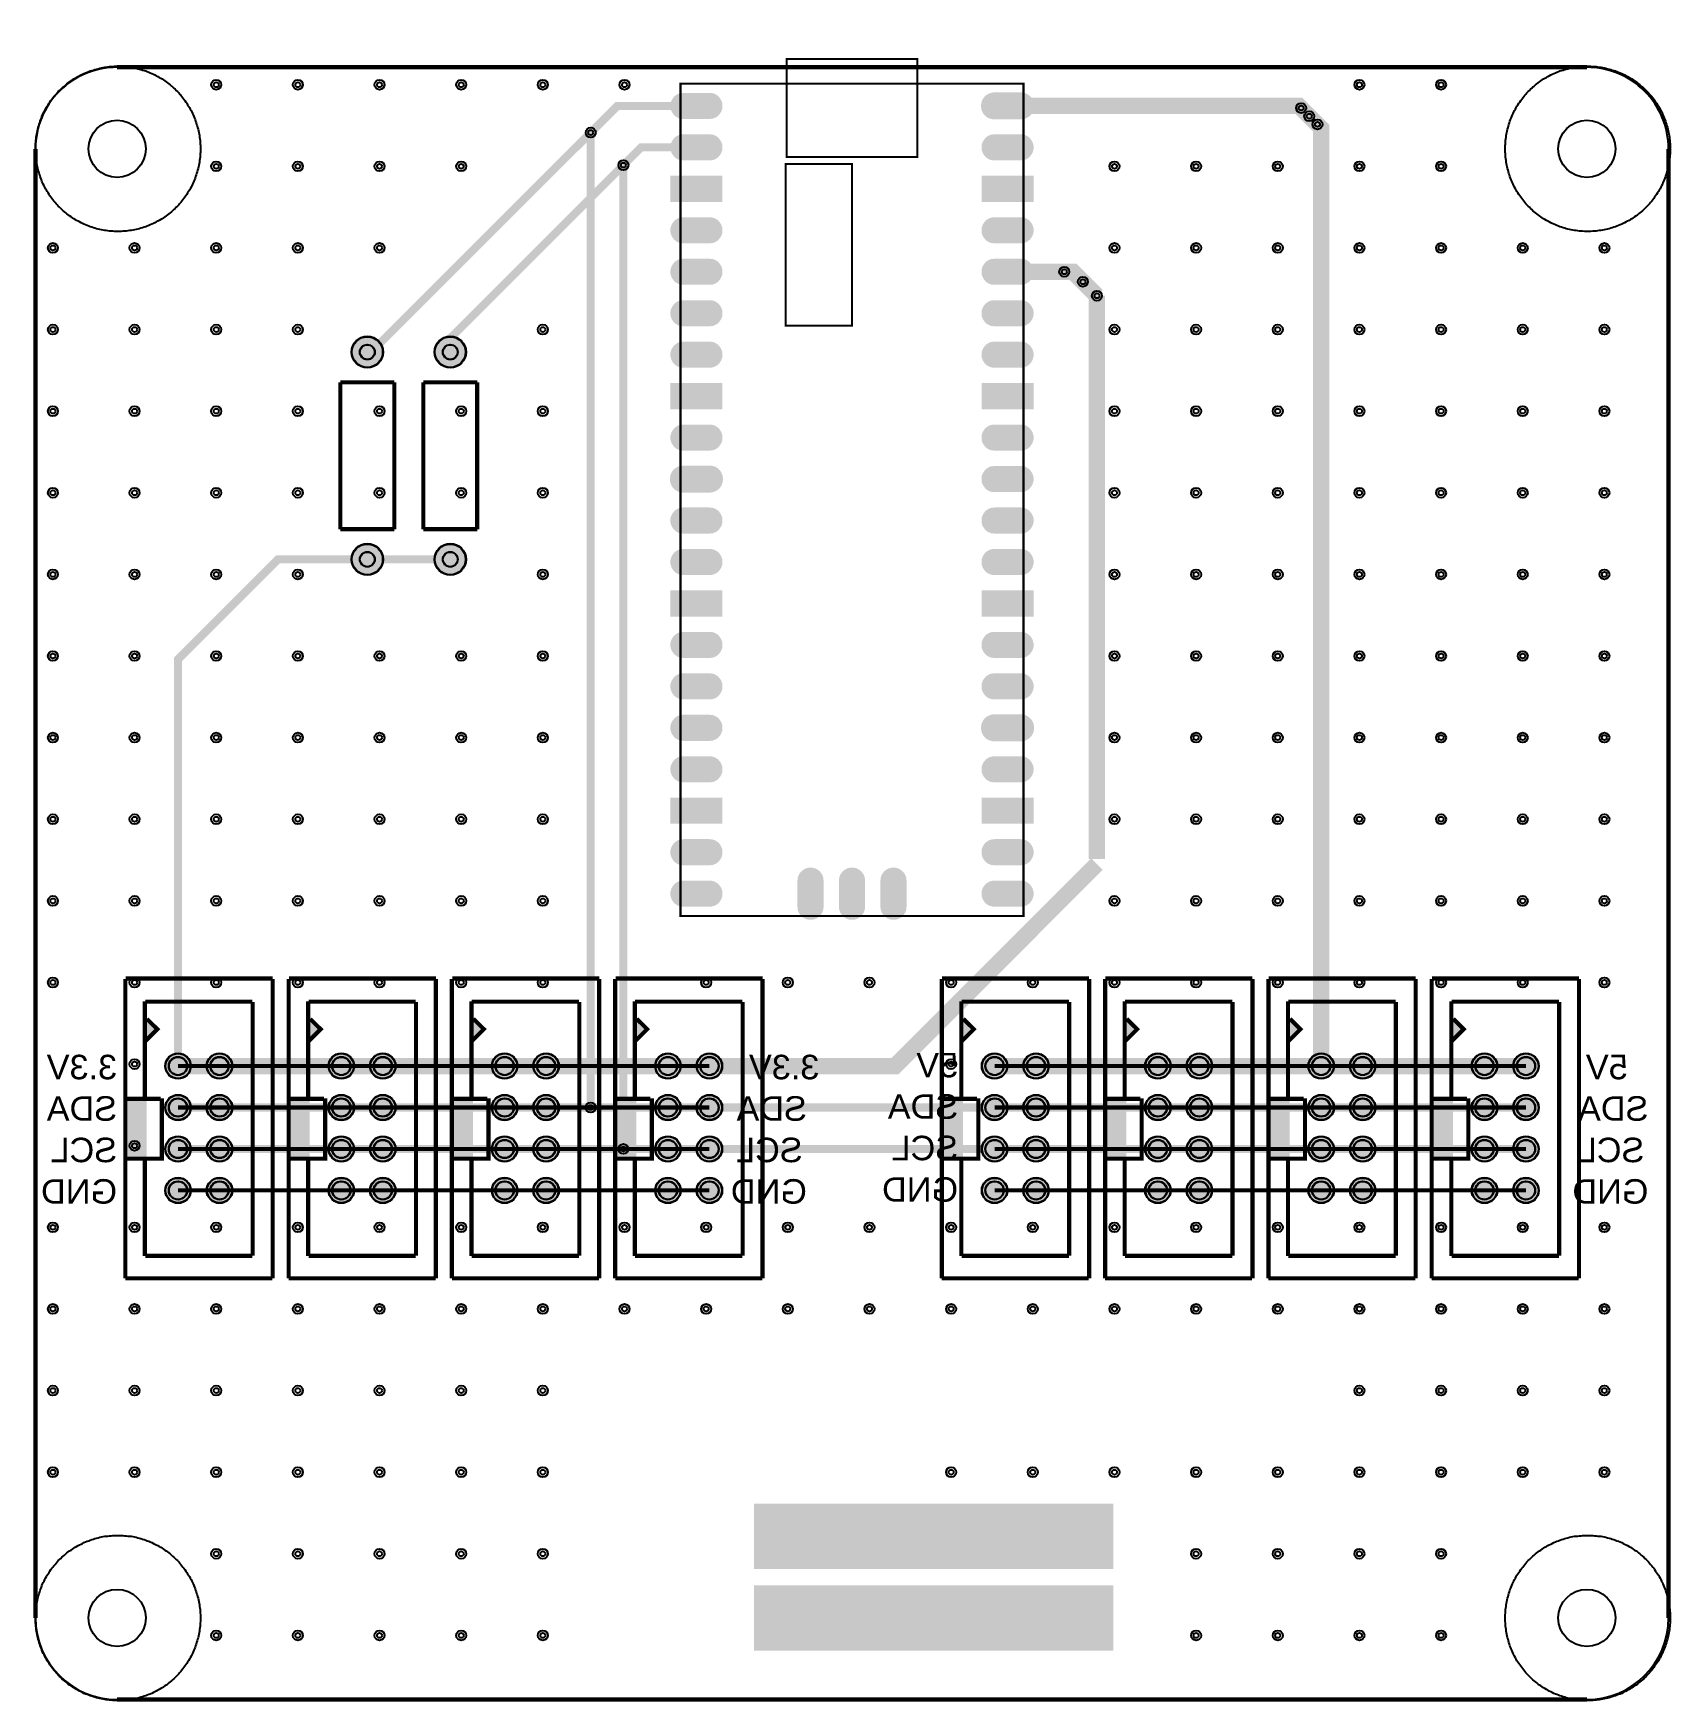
# Model space of a CAD drawing. Header units: millimetres. Extents: x 0 to 100, y 0 to 102.
import ezdxf

# ---------------------------------------------------------------- set-up
doc = ezdxf.new("R2010")
doc.units = ezdxf.units.MM
for name, color, linetype, true_color in [('BoardOutLine', 7, 'Continuous', 0xff00ff), ('BottomLayer', 7, 'Continuous', 0x0000ff), ('BottomSolderMaskLayer', 7, 'Continuous', 0xaa00ff), ('Document', 7, 'Continuous', 0xffffff), ('Hole', 7, 'Continuous', 0x222222), ('Multi-Layer', 7, 'Continuous', 0xc0c0c0), ('TopLayer', 7, 'Continuous', 0xff0000), ('TopPasteMaskLayer', 7, 'Continuous', 0x808080), ('TopSilkLayer', 7, 'Continuous', 0xffcc00), ('TopSolderMaskLayer', 7, 'Continuous', 0x800080)]:
    doc.layers.add(name, color=color, linetype=linetype, true_color=true_color)
doc.styles.get("Standard").update_dxf_attribs({"font": 'arial.ttf'})

msp = doc.modelspace()

# ---------------------------------------------------------------- texts
at = {"layer": 'BottomSilkLayer', "text_generation_flag": 2}
for s, p in [('3.3V', (5, 38)), ('3.3V', (48, 38)), ('5V', (56.5, 38.12)), ('5V', (97.5, 38)), ('SDA', (5, 35.46)), ('SDA', (47.24, 35.46)), ('SDA', (56.5, 35.58)), ('SDA', (98.77, 35.46)), ('SCL', (5, 32.92)), ('SCL', (46.98, 32.92)), ('SCL', (56.5, 33.04)), ('SCL', (98.52, 32.92)), ('GND', (5, 30.38)), ('GND', (47.24, 30.38)), ('GND', (56.5, 30.5)), ('GND', (98.77, 30.38))]:
    msp.add_text(s, height=1.5, dxfattribs=at).set_placement(p)

# ---------------------------------------------------------------- hatches: boundary and pattern name
at = {"layer": 'BottomSolderMaskLayer'}
for points in [[(19.35, 82.55, 1), (21.29, 82.55, 1)], [(24.43, 82.55, 1), (26.37, 82.55, 1)], [(19.35, 69.85, 1), (21.29, 69.85, 1)], [(24.43, 69.85, 1), (26.37, 69.85, 1)], [(7.94, 38.81, 1), (9.52, 38.81, 1)], [(10.48, 38.81, 1), (12.06, 38.81, 1)], [(17.94, 38.81, 1), (19.52, 38.81, 1)], [(20.48, 38.81, 1), (22.06, 38.81, 1)], [(27.94, 38.81, 1), (29.52, 38.81, 1)], [(30.48, 38.81, 1), (32.06, 38.81, 1)], [(37.94, 38.81, 1), (39.52, 38.81, 1)], [(40.48, 38.81, 1), (42.06, 38.81, 1)], [(57.94, 38.81, 1), (59.52, 38.81, 1)], [(60.48, 38.81, 1), (62.06, 38.81, 1)], [(67.94, 38.81, 1), (69.52, 38.81, 1)], [(70.48, 38.81, 1), (72.06, 38.81, 1)], [(77.94, 38.81, 1), (79.52, 38.81, 1)], [(80.48, 38.81, 1), (82.06, 38.81, 1)], [(87.94, 38.81, 1), (89.52, 38.81, 1)], [(90.48, 38.81, 1), (92.06, 38.81, 1)], [(7.94, 36.27, 1), (9.52, 36.27, 1)], [(10.48, 36.27, 1), (12.06, 36.27, 1)], [(17.94, 36.27, 1), (19.52, 36.27, 1)], [(20.48, 36.27, 1), (22.06, 36.27, 1)], [(27.94, 36.27, 1), (29.52, 36.27, 1)], [(30.48, 36.27, 1), (32.06, 36.27, 1)], [(37.94, 36.27, 1), (39.52, 36.27, 1)], [(40.48, 36.27, 1), (42.06, 36.27, 1)], [(57.94, 36.27, 1), (59.52, 36.27, 1)], [(60.48, 36.27, 1), (62.06, 36.27, 1)], [(67.94, 36.27, 1), (69.52, 36.27, 1)], [(70.48, 36.27, 1), (72.06, 36.27, 1)], [(77.94, 36.27, 1), (79.52, 36.27, 1)], [(80.48, 36.27, 1), (82.06, 36.27, 1)], [(87.94, 36.27, 1), (89.52, 36.27, 1)], [(90.48, 36.27, 1), (92.06, 36.27, 1)], [(7.94, 33.73, 1), (9.52, 33.73, 1)], [(10.48, 33.73, 1), (12.06, 33.73, 1)], [(17.94, 33.73, 1), (19.52, 33.73, 1)], [(20.48, 33.73, 1), (22.06, 33.73, 1)], [(27.94, 33.73, 1), (29.52, 33.73, 1)], [(30.48, 33.73, 1), (32.06, 33.73, 1)], [(37.94, 33.73, 1), (39.52, 33.73, 1)], [(40.48, 33.73, 1), (42.06, 33.73, 1)], [(57.94, 33.73, 1), (59.52, 33.73, 1)], [(60.48, 33.73, 1), (62.06, 33.73, 1)], [(67.94, 33.73, 1), (69.52, 33.73, 1)], [(70.48, 33.73, 1), (72.06, 33.73, 1)], [(77.94, 33.73, 1), (79.52, 33.73, 1)], [(80.48, 33.73, 1), (82.06, 33.73, 1)], [(87.94, 33.73, 1), (89.52, 33.73, 1)], [(90.48, 33.73, 1), (92.06, 33.73, 1)], [(7.94, 31.19, 1), (9.52, 31.19, 1)], [(10.48, 31.19, 1), (12.06, 31.19, 1)], [(17.94, 31.19, 1), (19.52, 31.19, 1)], [(20.48, 31.19, 1), (22.06, 31.19, 1)], [(27.94, 31.19, 1), (29.52, 31.19, 1)], [(30.48, 31.19, 1), (32.06, 31.19, 1)], [(37.94, 31.19, 1), (39.52, 31.19, 1)], [(40.48, 31.19, 1), (42.06, 31.19, 1)], [(57.94, 31.19, 1), (59.52, 31.19, 1)], [(60.48, 31.19, 1), (62.06, 31.19, 1)], [(67.94, 31.19, 1), (69.52, 31.19, 1)], [(70.48, 31.19, 1), (72.06, 31.19, 1)], [(77.94, 31.19, 1), (79.52, 31.19, 1)], [(80.48, 31.19, 1), (82.06, 31.19, 1)], [(87.94, 31.19, 1), (89.52, 31.19, 1)], [(90.48, 31.19, 1), (92.06, 31.19, 1)]]:
    msp.add_hatch(color=256, dxfattribs=at).paths.add_polyline_path(points)
at = {"layer": 'Document'}
for points in [[(6.7, 41.81), (6.7, 40.46), (7.36, 41.12)], [(16.7, 41.81), (16.7, 40.46), (17.36, 41.12)], [(26.7, 41.81), (26.7, 40.46), (27.36, 41.12)], [(36.7, 41.81), (36.7, 40.46), (37.36, 41.12)], [(56.7, 41.81), (56.7, 40.46), (57.36, 41.12)], [(66.7, 41.81), (66.7, 40.46), (67.36, 41.12)], [(76.7, 41.81), (76.7, 40.46), (77.36, 41.12)], [(86.7, 41.81), (86.7, 40.46), (87.36, 41.12)], [(6.8, 36.8), (5.6, 36.8), (5.6, 33.2), (6.8, 33.2)], [(16.8, 36.8), (15.6, 36.8), (15.6, 33.2), (16.8, 33.2)], [(26.8, 36.8), (25.6, 36.8), (25.6, 33.2), (26.8, 33.2)], [(36.8, 36.8), (35.6, 36.8), (35.6, 33.2), (36.8, 33.2)], [(56.8, 36.8), (55.6, 36.8), (55.6, 33.2), (56.8, 33.2)], [(66.8, 36.8), (65.6, 36.8), (65.6, 33.2), (66.8, 33.2)], [(76.8, 36.8), (75.6, 36.8), (75.6, 33.2), (76.8, 33.2)], [(86.8, 36.8), (85.6, 36.8), (85.6, 33.2), (86.8, 33.2)]]:
    msp.add_hatch(color=256, dxfattribs=at).paths.add_polyline_path(points)
at = {"layer": 'Multi-Layer'}
for points in [[(19.38, 82.55, 1), (21.26, 82.55, 1)], [(24.46, 82.55, 1), (26.34, 82.55, 1)], [(19.38, 69.85, 1), (21.26, 69.85, 1)], [(24.46, 69.85, 1), (26.34, 69.85, 1)], [(7.97, 38.81, 1), (9.49, 38.81, 1)], [(10.51, 38.81, 1), (12.03, 38.81, 1)], [(17.97, 38.81, 1), (19.49, 38.81, 1)], [(20.51, 38.81, 1), (22.03, 38.81, 1)], [(27.97, 38.81, 1), (29.49, 38.81, 1)], [(30.51, 38.81, 1), (32.03, 38.81, 1)], [(37.97, 38.81, 1), (39.49, 38.81, 1)], [(40.51, 38.81, 1), (42.03, 38.81, 1)], [(57.97, 38.81, 1), (59.49, 38.81, 1)], [(60.51, 38.81, 1), (62.03, 38.81, 1)], [(67.97, 38.81, 1), (69.49, 38.81, 1)], [(70.51, 38.81, 1), (72.03, 38.81, 1)], [(77.97, 38.81, 1), (79.49, 38.81, 1)], [(80.51, 38.81, 1), (82.03, 38.81, 1)], [(87.97, 38.81, 1), (89.49, 38.81, 1)], [(90.51, 38.81, 1), (92.03, 38.81, 1)], [(7.97, 36.27, 1), (9.49, 36.27, 1)], [(10.51, 36.27, 1), (12.03, 36.27, 1)], [(17.97, 36.27, 1), (19.49, 36.27, 1)], [(20.51, 36.27, 1), (22.03, 36.27, 1)], [(27.97, 36.27, 1), (29.49, 36.27, 1)], [(30.51, 36.27, 1), (32.03, 36.27, 1)], [(37.97, 36.27, 1), (39.49, 36.27, 1)], [(40.51, 36.27, 1), (42.03, 36.27, 1)], [(57.97, 36.27, 1), (59.49, 36.27, 1)], [(60.51, 36.27, 1), (62.03, 36.27, 1)], [(67.97, 36.27, 1), (69.49, 36.27, 1)], [(70.51, 36.27, 1), (72.03, 36.27, 1)], [(77.97, 36.27, 1), (79.49, 36.27, 1)], [(80.51, 36.27, 1), (82.03, 36.27, 1)], [(87.97, 36.27, 1), (89.49, 36.27, 1)], [(90.51, 36.27, 1), (92.03, 36.27, 1)], [(7.97, 33.73, 1), (9.49, 33.73, 1)], [(10.51, 33.73, 1), (12.03, 33.73, 1)], [(17.97, 33.73, 1), (19.49, 33.73, 1)], [(20.51, 33.73, 1), (22.03, 33.73, 1)], [(27.97, 33.73, 1), (29.49, 33.73, 1)], [(30.51, 33.73, 1), (32.03, 33.73, 1)], [(37.97, 33.73, 1), (39.49, 33.73, 1)], [(40.51, 33.73, 1), (42.03, 33.73, 1)], [(57.97, 33.73, 1), (59.49, 33.73, 1)], [(60.51, 33.73, 1), (62.03, 33.73, 1)], [(67.97, 33.73, 1), (69.49, 33.73, 1)], [(70.51, 33.73, 1), (72.03, 33.73, 1)], [(77.97, 33.73, 1), (79.49, 33.73, 1)], [(80.51, 33.73, 1), (82.03, 33.73, 1)], [(87.97, 33.73, 1), (89.49, 33.73, 1)], [(90.51, 33.73, 1), (92.03, 33.73, 1)], [(7.97, 31.19, 1), (9.49, 31.19, 1)], [(10.51, 31.19, 1), (12.03, 31.19, 1)], [(17.97, 31.19, 1), (19.49, 31.19, 1)], [(20.51, 31.19, 1), (22.03, 31.19, 1)], [(27.97, 31.19, 1), (29.49, 31.19, 1)], [(30.51, 31.19, 1), (32.03, 31.19, 1)], [(37.97, 31.19, 1), (39.49, 31.19, 1)], [(40.51, 31.19, 1), (42.03, 31.19, 1)], [(57.97, 31.19, 1), (59.49, 31.19, 1)], [(60.51, 31.19, 1), (62.03, 31.19, 1)], [(67.97, 31.19, 1), (69.49, 31.19, 1)], [(70.51, 31.19, 1), (72.03, 31.19, 1)], [(77.97, 31.19, 1), (79.49, 31.19, 1)], [(80.51, 31.19, 1), (82.03, 31.19, 1)], [(87.97, 31.19, 1), (89.49, 31.19, 1)], [(90.51, 31.19, 1), (92.03, 31.19, 1)]]:
    msp.add_hatch(color=256, dxfattribs=at).paths.add_polyline_path(points)
at = {"layer": 'TopLayer'}
for points in [[(39.67, 96.83), (39.58, 96.84), (39.48, 96.85), (39.39, 96.88), (39.3, 96.92), (39.22, 96.97), (39.14, 97.03), (39.08, 97.1), (39.02, 97.18), (38.97, 97.26), (38.93, 97.35), (38.9, 97.44), (38.88, 97.53), (38.88, 97.63), (38.88, 97.63), (38.88, 97.73), (38.9, 97.82), (38.93, 97.91), (38.97, 98), (39.02, 98.08), (39.08, 98.16), (39.14, 98.23), (39.22, 98.29), (39.3, 98.34), (39.39, 98.38), (39.48, 98.41), (39.58, 98.42), (39.67, 98.43), (41.28, 98.43), (41.37, 98.42), (41.47, 98.41), (41.56, 98.38), (41.65, 98.34), (41.73, 98.29), (41.81, 98.23), (41.87, 98.16), (41.93, 98.08), (41.98, 98), (42.02, 97.91), (42.05, 97.82), (42.07, 97.73), (42.07, 97.63), (42.07, 97.63), (42.07, 97.53), (42.05, 97.44), (42.02, 97.35), (41.98, 97.26), (41.93, 97.18), (41.87, 97.1), (41.81, 97.03), (41.73, 96.97), (41.65, 96.92), (41.56, 96.88), (41.47, 96.85), (41.37, 96.84), (41.28, 96.83)], [(58.72, 96.83), (58.63, 96.84), (58.53, 96.85), (58.44, 96.88), (58.35, 96.92), (58.27, 96.97), (58.19, 97.03), (58.13, 97.1), (58.07, 97.18), (58.02, 97.26), (57.98, 97.35), (57.95, 97.44), (57.93, 97.53), (57.93, 97.63), (57.93, 97.63), (57.93, 97.73), (57.95, 97.82), (57.98, 97.91), (58.02, 98), (58.07, 98.08), (58.13, 98.16), (58.19, 98.23), (58.27, 98.29), (58.35, 98.34), (58.44, 98.38), (58.53, 98.41), (58.63, 98.42), (58.72, 98.43), (60.33, 98.43), (60.42, 98.42), (60.52, 98.41), (60.61, 98.38), (60.7, 98.34), (60.78, 98.29), (60.86, 98.23), (60.92, 98.16), (60.98, 98.08), (61.03, 98), (61.07, 97.91), (61.1, 97.82), (61.12, 97.73), (61.12, 97.63), (61.12, 97.63), (61.12, 97.53), (61.1, 97.44), (61.07, 97.35), (61.03, 97.26), (60.98, 97.18), (60.92, 97.1), (60.86, 97.03), (60.78, 96.97), (60.7, 96.92), (60.61, 96.88), (60.52, 96.85), (60.42, 96.84), (60.33, 96.83)], [(39.67, 94.29), (39.58, 94.3), (39.48, 94.31), (39.39, 94.34), (39.3, 94.38), (39.22, 94.43), (39.14, 94.49), (39.08, 94.56), (39.02, 94.64), (38.97, 94.72), (38.93, 94.81), (38.9, 94.9), (38.88, 94.99), (38.88, 95.09), (38.88, 95.09), (38.88, 95.19), (38.9, 95.28), (38.93, 95.37), (38.97, 95.46), (39.02, 95.54), (39.08, 95.62), (39.14, 95.69), (39.22, 95.75), (39.3, 95.8), (39.39, 95.84), (39.48, 95.87), (39.58, 95.88), (39.67, 95.89), (41.28, 95.89), (41.37, 95.88), (41.47, 95.87), (41.56, 95.84), (41.65, 95.8), (41.73, 95.75), (41.81, 95.69), (41.87, 95.62), (41.93, 95.54), (41.98, 95.46), (42.02, 95.37), (42.05, 95.28), (42.07, 95.19), (42.07, 95.09), (42.07, 95.09), (42.07, 94.99), (42.05, 94.9), (42.02, 94.81), (41.98, 94.72), (41.93, 94.64), (41.87, 94.56), (41.81, 94.49), (41.73, 94.43), (41.65, 94.38), (41.56, 94.34), (41.47, 94.31), (41.37, 94.3), (41.28, 94.29)], [(58.72, 94.29), (58.63, 94.3), (58.53, 94.31), (58.44, 94.34), (58.35, 94.38), (58.27, 94.43), (58.19, 94.49), (58.13, 94.56), (58.07, 94.64), (58.02, 94.72), (57.98, 94.81), (57.95, 94.9), (57.93, 94.99), (57.93, 95.09), (57.93, 95.09), (57.93, 95.19), (57.95, 95.28), (57.98, 95.37), (58.02, 95.46), (58.07, 95.54), (58.13, 95.62), (58.19, 95.69), (58.27, 95.75), (58.35, 95.8), (58.44, 95.84), (58.53, 95.87), (58.63, 95.88), (58.72, 95.89), (60.33, 95.89), (60.42, 95.88), (60.52, 95.87), (60.61, 95.84), (60.7, 95.8), (60.78, 95.75), (60.86, 95.69), (60.92, 95.62), (60.98, 95.54), (61.03, 95.46), (61.07, 95.37), (61.1, 95.28), (61.12, 95.19), (61.12, 95.09), (61.12, 95.09), (61.12, 94.99), (61.1, 94.9), (61.07, 94.81), (61.03, 94.72), (60.98, 94.64), (60.92, 94.56), (60.86, 94.49), (60.78, 94.43), (60.7, 94.38), (60.61, 94.34), (60.52, 94.31), (60.42, 94.3), (60.33, 94.29)], [(38.88, 91.75), (38.88, 93.35), (42.07, 93.35), (42.07, 91.75)], [(57.93, 91.75), (57.93, 93.35), (61.12, 93.35), (61.12, 91.75)], [(39.67, 89.21), (39.58, 89.22), (39.48, 89.23), (39.39, 89.26), (39.3, 89.3), (39.22, 89.35), (39.14, 89.41), (39.08, 89.48), (39.02, 89.56), (38.97, 89.64), (38.93, 89.73), (38.9, 89.82), (38.88, 89.91), (38.88, 90.01), (38.88, 90.01), (38.88, 90.11), (38.9, 90.2), (38.93, 90.29), (38.97, 90.38), (39.02, 90.46), (39.08, 90.54), (39.14, 90.61), (39.22, 90.67), (39.3, 90.72), (39.39, 90.76), (39.48, 90.79), (39.58, 90.8), (39.67, 90.81), (41.28, 90.81), (41.37, 90.8), (41.47, 90.79), (41.56, 90.76), (41.65, 90.72), (41.73, 90.67), (41.81, 90.61), (41.87, 90.54), (41.93, 90.46), (41.98, 90.38), (42.02, 90.29), (42.05, 90.2), (42.07, 90.11), (42.07, 90.01), (42.07, 90.01), (42.07, 89.91), (42.05, 89.82), (42.02, 89.73), (41.98, 89.64), (41.93, 89.56), (41.87, 89.48), (41.81, 89.41), (41.73, 89.35), (41.65, 89.3), (41.56, 89.26), (41.47, 89.23), (41.37, 89.22), (41.28, 89.21)], [(58.72, 89.21), (58.63, 89.22), (58.53, 89.23), (58.44, 89.26), (58.35, 89.3), (58.27, 89.35), (58.19, 89.41), (58.13, 89.48), (58.07, 89.56), (58.02, 89.64), (57.98, 89.73), (57.95, 89.82), (57.93, 89.91), (57.93, 90.01), (57.93, 90.01), (57.93, 90.11), (57.95, 90.2), (57.98, 90.29), (58.02, 90.38), (58.07, 90.46), (58.13, 90.54), (58.19, 90.61), (58.27, 90.67), (58.35, 90.72), (58.44, 90.76), (58.53, 90.79), (58.63, 90.8), (58.72, 90.81), (60.33, 90.81), (60.42, 90.8), (60.52, 90.79), (60.61, 90.76), (60.7, 90.72), (60.78, 90.67), (60.86, 90.61), (60.92, 90.54), (60.98, 90.46), (61.03, 90.38), (61.07, 90.29), (61.1, 90.2), (61.12, 90.11), (61.12, 90.01), (61.12, 90.01), (61.12, 89.91), (61.1, 89.82), (61.07, 89.73), (61.03, 89.64), (60.98, 89.56), (60.92, 89.48), (60.86, 89.41), (60.78, 89.35), (60.7, 89.3), (60.61, 89.26), (60.52, 89.23), (60.42, 89.22), (60.33, 89.21)], [(39.67, 86.67), (39.58, 86.68), (39.48, 86.69), (39.39, 86.72), (39.3, 86.76), (39.22, 86.81), (39.14, 86.87), (39.08, 86.94), (39.02, 87.02), (38.97, 87.1), (38.93, 87.19), (38.9, 87.28), (38.88, 87.37), (38.88, 87.47), (38.88, 87.47), (38.88, 87.57), (38.9, 87.66), (38.93, 87.75), (38.97, 87.84), (39.02, 87.92), (39.08, 88), (39.14, 88.07), (39.22, 88.13), (39.3, 88.18), (39.39, 88.22), (39.48, 88.25), (39.58, 88.26), (39.67, 88.27), (41.28, 88.27), (41.37, 88.26), (41.47, 88.25), (41.56, 88.22), (41.65, 88.18), (41.73, 88.13), (41.81, 88.07), (41.87, 88), (41.93, 87.92), (41.98, 87.84), (42.02, 87.75), (42.05, 87.66), (42.07, 87.57), (42.07, 87.47), (42.07, 87.47), (42.07, 87.37), (42.05, 87.28), (42.02, 87.19), (41.98, 87.1), (41.93, 87.02), (41.87, 86.94), (41.81, 86.87), (41.73, 86.81), (41.65, 86.76), (41.56, 86.72), (41.47, 86.69), (41.37, 86.68), (41.28, 86.67)], [(58.72, 86.67), (58.63, 86.68), (58.53, 86.69), (58.44, 86.72), (58.35, 86.76), (58.27, 86.81), (58.19, 86.87), (58.13, 86.94), (58.07, 87.02), (58.02, 87.1), (57.98, 87.19), (57.95, 87.28), (57.93, 87.37), (57.93, 87.47), (57.93, 87.47), (57.93, 87.57), (57.95, 87.66), (57.98, 87.75), (58.02, 87.84), (58.07, 87.92), (58.13, 88), (58.19, 88.07), (58.27, 88.13), (58.35, 88.18), (58.44, 88.22), (58.53, 88.25), (58.63, 88.26), (58.72, 88.27), (60.33, 88.27), (60.42, 88.26), (60.52, 88.25), (60.61, 88.22), (60.7, 88.18), (60.78, 88.13), (60.86, 88.07), (60.92, 88), (60.98, 87.92), (61.03, 87.84), (61.07, 87.75), (61.1, 87.66), (61.12, 87.57), (61.12, 87.47), (61.12, 87.47), (61.12, 87.37), (61.1, 87.28), (61.07, 87.19), (61.03, 87.1), (60.98, 87.02), (60.92, 86.94), (60.86, 86.87), (60.78, 86.81), (60.7, 86.76), (60.61, 86.72), (60.52, 86.69), (60.42, 86.68), (60.33, 86.67)], [(39.67, 84.13), (39.58, 84.14), (39.48, 84.15), (39.39, 84.18), (39.3, 84.22), (39.22, 84.27), (39.14, 84.33), (39.08, 84.4), (39.02, 84.48), (38.97, 84.56), (38.93, 84.65), (38.9, 84.74), (38.88, 84.83), (38.88, 84.93), (38.88, 84.93), (38.88, 85.03), (38.9, 85.12), (38.93, 85.21), (38.97, 85.3), (39.02, 85.38), (39.08, 85.46), (39.14, 85.53), (39.22, 85.59), (39.3, 85.64), (39.39, 85.68), (39.48, 85.71), (39.58, 85.72), (39.67, 85.73), (41.28, 85.73), (41.37, 85.72), (41.47, 85.71), (41.56, 85.68), (41.65, 85.64), (41.73, 85.59), (41.81, 85.53), (41.87, 85.46), (41.93, 85.38), (41.98, 85.3), (42.02, 85.21), (42.05, 85.12), (42.07, 85.03), (42.07, 84.93), (42.07, 84.93), (42.07, 84.83), (42.05, 84.74), (42.02, 84.65), (41.98, 84.56), (41.93, 84.48), (41.87, 84.4), (41.81, 84.33), (41.73, 84.27), (41.65, 84.22), (41.56, 84.18), (41.47, 84.15), (41.37, 84.14), (41.28, 84.13)], [(58.72, 84.13), (58.63, 84.14), (58.53, 84.15), (58.44, 84.18), (58.35, 84.22), (58.27, 84.27), (58.19, 84.33), (58.13, 84.4), (58.07, 84.48), (58.02, 84.56), (57.98, 84.65), (57.95, 84.74), (57.93, 84.83), (57.93, 84.93), (57.93, 84.93), (57.93, 85.03), (57.95, 85.12), (57.98, 85.21), (58.02, 85.3), (58.07, 85.38), (58.13, 85.46), (58.19, 85.53), (58.27, 85.59), (58.35, 85.64), (58.44, 85.68), (58.53, 85.71), (58.63, 85.72), (58.72, 85.73), (60.33, 85.73), (60.42, 85.72), (60.52, 85.71), (60.61, 85.68), (60.7, 85.64), (60.78, 85.59), (60.86, 85.53), (60.92, 85.46), (60.98, 85.38), (61.03, 85.3), (61.07, 85.21), (61.1, 85.12), (61.12, 85.03), (61.12, 84.93), (61.12, 84.93), (61.12, 84.83), (61.1, 84.74), (61.07, 84.65), (61.03, 84.56), (60.98, 84.48), (60.92, 84.4), (60.86, 84.33), (60.78, 84.27), (60.7, 84.22), (60.61, 84.18), (60.52, 84.15), (60.42, 84.14), (60.33, 84.13)], [(39.67, 81.59), (39.58, 81.6), (39.48, 81.61), (39.39, 81.64), (39.3, 81.68), (39.22, 81.73), (39.14, 81.79), (39.08, 81.86), (39.02, 81.94), (38.97, 82.02), (38.93, 82.11), (38.9, 82.2), (38.88, 82.29), (38.88, 82.39), (38.88, 82.39), (38.88, 82.49), (38.9, 82.58), (38.93, 82.67), (38.97, 82.76), (39.02, 82.84), (39.08, 82.92), (39.14, 82.99), (39.22, 83.05), (39.3, 83.1), (39.39, 83.14), (39.48, 83.17), (39.58, 83.18), (39.67, 83.19), (41.28, 83.19), (41.37, 83.18), (41.47, 83.17), (41.56, 83.14), (41.65, 83.1), (41.73, 83.05), (41.81, 82.99), (41.87, 82.92), (41.93, 82.84), (41.98, 82.76), (42.02, 82.67), (42.05, 82.58), (42.07, 82.49), (42.07, 82.39), (42.07, 82.39), (42.07, 82.29), (42.05, 82.2), (42.02, 82.11), (41.98, 82.02), (41.93, 81.94), (41.87, 81.86), (41.81, 81.79), (41.73, 81.73), (41.65, 81.68), (41.56, 81.64), (41.47, 81.61), (41.37, 81.6), (41.28, 81.59)], [(58.72, 81.59), (58.63, 81.6), (58.53, 81.61), (58.44, 81.64), (58.35, 81.68), (58.27, 81.73), (58.19, 81.79), (58.13, 81.86), (58.07, 81.94), (58.02, 82.02), (57.98, 82.11), (57.95, 82.2), (57.93, 82.29), (57.93, 82.39), (57.93, 82.39), (57.93, 82.49), (57.95, 82.58), (57.98, 82.67), (58.02, 82.76), (58.07, 82.84), (58.13, 82.92), (58.19, 82.99), (58.27, 83.05), (58.35, 83.1), (58.44, 83.14), (58.53, 83.17), (58.63, 83.18), (58.72, 83.19), (60.33, 83.19), (60.42, 83.18), (60.52, 83.17), (60.61, 83.14), (60.7, 83.1), (60.78, 83.05), (60.86, 82.99), (60.92, 82.92), (60.98, 82.84), (61.03, 82.76), (61.07, 82.67), (61.1, 82.58), (61.12, 82.49), (61.12, 82.39), (61.12, 82.39), (61.12, 82.29), (61.1, 82.2), (61.07, 82.11), (61.03, 82.02), (60.98, 81.94), (60.92, 81.86), (60.86, 81.79), (60.78, 81.73), (60.7, 81.68), (60.61, 81.64), (60.52, 81.61), (60.42, 81.6), (60.33, 81.59)], [(38.88, 79.05), (38.88, 80.65), (42.07, 80.65), (42.07, 79.05)], [(57.93, 79.05), (57.93, 80.65), (61.12, 80.65), (61.12, 79.05)], [(39.67, 76.51), (39.58, 76.52), (39.48, 76.53), (39.39, 76.56), (39.3, 76.6), (39.22, 76.65), (39.14, 76.71), (39.08, 76.78), (39.02, 76.86), (38.97, 76.94), (38.93, 77.03), (38.9, 77.12), (38.88, 77.21), (38.88, 77.31), (38.88, 77.31), (38.88, 77.41), (38.9, 77.5), (38.93, 77.59), (38.97, 77.68), (39.02, 77.76), (39.08, 77.84), (39.14, 77.91), (39.22, 77.97), (39.3, 78.02), (39.39, 78.06), (39.48, 78.09), (39.58, 78.1), (39.67, 78.11), (41.28, 78.11), (41.37, 78.1), (41.47, 78.09), (41.56, 78.06), (41.65, 78.02), (41.73, 77.97), (41.81, 77.91), (41.87, 77.84), (41.93, 77.76), (41.98, 77.68), (42.02, 77.59), (42.05, 77.5), (42.07, 77.41), (42.07, 77.31), (42.07, 77.31), (42.07, 77.21), (42.05, 77.12), (42.02, 77.03), (41.98, 76.94), (41.93, 76.86), (41.87, 76.78), (41.81, 76.71), (41.73, 76.65), (41.65, 76.6), (41.56, 76.56), (41.47, 76.53), (41.37, 76.52), (41.28, 76.51)], [(58.72, 76.51), (58.63, 76.52), (58.53, 76.53), (58.44, 76.56), (58.35, 76.6), (58.27, 76.65), (58.19, 76.71), (58.13, 76.78), (58.07, 76.86), (58.02, 76.94), (57.98, 77.03), (57.95, 77.12), (57.93, 77.21), (57.93, 77.31), (57.93, 77.31), (57.93, 77.41), (57.95, 77.5), (57.98, 77.59), (58.02, 77.68), (58.07, 77.76), (58.13, 77.84), (58.19, 77.91), (58.27, 77.97), (58.35, 78.02), (58.44, 78.06), (58.53, 78.09), (58.63, 78.1), (58.72, 78.11), (60.33, 78.11), (60.42, 78.1), (60.52, 78.09), (60.61, 78.06), (60.7, 78.02), (60.78, 77.97), (60.86, 77.91), (60.92, 77.84), (60.98, 77.76), (61.03, 77.68), (61.07, 77.59), (61.1, 77.5), (61.12, 77.41), (61.12, 77.31), (61.12, 77.31), (61.12, 77.21), (61.1, 77.12), (61.07, 77.03), (61.03, 76.94), (60.98, 76.86), (60.92, 76.78), (60.86, 76.71), (60.78, 76.65), (60.7, 76.6), (60.61, 76.56), (60.52, 76.53), (60.42, 76.52), (60.33, 76.51)], [(39.67, 73.97), (39.58, 73.98), (39.48, 73.99), (39.39, 74.02), (39.3, 74.06), (39.22, 74.11), (39.14, 74.17), (39.08, 74.24), (39.02, 74.32), (38.97, 74.4), (38.93, 74.49), (38.9, 74.58), (38.88, 74.67), (38.88, 74.77), (38.88, 74.77), (38.88, 74.87), (38.9, 74.96), (38.93, 75.05), (38.97, 75.14), (39.02, 75.22), (39.08, 75.3), (39.14, 75.37), (39.22, 75.43), (39.3, 75.48), (39.39, 75.52), (39.48, 75.55), (39.58, 75.56), (39.67, 75.57), (41.28, 75.57), (41.37, 75.56), (41.47, 75.55), (41.56, 75.52), (41.65, 75.48), (41.73, 75.43), (41.81, 75.37), (41.87, 75.3), (41.93, 75.22), (41.98, 75.14), (42.02, 75.05), (42.05, 74.96), (42.07, 74.87), (42.07, 74.77), (42.07, 74.77), (42.07, 74.67), (42.05, 74.58), (42.02, 74.49), (41.98, 74.4), (41.93, 74.32), (41.87, 74.24), (41.81, 74.17), (41.73, 74.11), (41.65, 74.06), (41.56, 74.02), (41.47, 73.99), (41.37, 73.98), (41.28, 73.97)], [(58.72, 73.97), (58.63, 73.98), (58.53, 73.99), (58.44, 74.02), (58.35, 74.06), (58.27, 74.11), (58.19, 74.17), (58.13, 74.24), (58.07, 74.32), (58.02, 74.4), (57.98, 74.49), (57.95, 74.58), (57.93, 74.67), (57.93, 74.77), (57.93, 74.77), (57.93, 74.87), (57.95, 74.96), (57.98, 75.05), (58.02, 75.14), (58.07, 75.22), (58.13, 75.3), (58.19, 75.37), (58.27, 75.43), (58.35, 75.48), (58.44, 75.52), (58.53, 75.55), (58.63, 75.56), (58.72, 75.57), (60.33, 75.57), (60.42, 75.56), (60.52, 75.55), (60.61, 75.52), (60.7, 75.48), (60.78, 75.43), (60.86, 75.37), (60.92, 75.3), (60.98, 75.22), (61.03, 75.14), (61.07, 75.05), (61.1, 74.96), (61.12, 74.87), (61.12, 74.77), (61.12, 74.77), (61.12, 74.67), (61.1, 74.58), (61.07, 74.49), (61.03, 74.4), (60.98, 74.32), (60.92, 74.24), (60.86, 74.17), (60.78, 74.11), (60.7, 74.06), (60.61, 74.02), (60.52, 73.99), (60.42, 73.98), (60.33, 73.97)], [(39.67, 71.43), (39.58, 71.44), (39.48, 71.45), (39.39, 71.48), (39.3, 71.52), (39.22, 71.57), (39.14, 71.63), (39.08, 71.7), (39.02, 71.78), (38.97, 71.86), (38.93, 71.95), (38.9, 72.04), (38.88, 72.13), (38.88, 72.23), (38.88, 72.23), (38.88, 72.33), (38.9, 72.42), (38.93, 72.51), (38.97, 72.6), (39.02, 72.68), (39.08, 72.76), (39.14, 72.83), (39.22, 72.89), (39.3, 72.94), (39.39, 72.98), (39.48, 73.01), (39.58, 73.02), (39.67, 73.03), (41.28, 73.03), (41.37, 73.02), (41.47, 73.01), (41.56, 72.98), (41.65, 72.94), (41.73, 72.89), (41.81, 72.83), (41.87, 72.76), (41.93, 72.68), (41.98, 72.6), (42.02, 72.51), (42.05, 72.42), (42.07, 72.33), (42.07, 72.23), (42.07, 72.23), (42.07, 72.13), (42.05, 72.04), (42.02, 71.95), (41.98, 71.86), (41.93, 71.78), (41.87, 71.7), (41.81, 71.63), (41.73, 71.57), (41.65, 71.52), (41.56, 71.48), (41.47, 71.45), (41.37, 71.44), (41.28, 71.43)], [(58.72, 71.43), (58.63, 71.44), (58.53, 71.45), (58.44, 71.48), (58.35, 71.52), (58.27, 71.57), (58.19, 71.63), (58.13, 71.7), (58.07, 71.78), (58.02, 71.86), (57.98, 71.95), (57.95, 72.04), (57.93, 72.13), (57.93, 72.23), (57.93, 72.23), (57.93, 72.33), (57.95, 72.42), (57.98, 72.51), (58.02, 72.6), (58.07, 72.68), (58.13, 72.76), (58.19, 72.83), (58.27, 72.89), (58.35, 72.94), (58.44, 72.98), (58.53, 73.01), (58.63, 73.02), (58.72, 73.03), (60.33, 73.03), (60.42, 73.02), (60.52, 73.01), (60.61, 72.98), (60.7, 72.94), (60.78, 72.89), (60.86, 72.83), (60.92, 72.76), (60.98, 72.68), (61.03, 72.6), (61.07, 72.51), (61.1, 72.42), (61.12, 72.33), (61.12, 72.23), (61.12, 72.23), (61.12, 72.13), (61.1, 72.04), (61.07, 71.95), (61.03, 71.86), (60.98, 71.78), (60.92, 71.7), (60.86, 71.63), (60.78, 71.57), (60.7, 71.52), (60.61, 71.48), (60.52, 71.45), (60.42, 71.44), (60.33, 71.43)], [(39.67, 68.89), (39.58, 68.9), (39.48, 68.91), (39.39, 68.94), (39.3, 68.98), (39.22, 69.03), (39.14, 69.09), (39.08, 69.16), (39.02, 69.24), (38.97, 69.32), (38.93, 69.41), (38.9, 69.5), (38.88, 69.59), (38.88, 69.69), (38.88, 69.69), (38.88, 69.79), (38.9, 69.88), (38.93, 69.97), (38.97, 70.06), (39.02, 70.14), (39.08, 70.22), (39.14, 70.29), (39.22, 70.35), (39.3, 70.4), (39.39, 70.44), (39.48, 70.47), (39.58, 70.48), (39.67, 70.49), (41.28, 70.49), (41.37, 70.48), (41.47, 70.47), (41.56, 70.44), (41.65, 70.4), (41.73, 70.35), (41.81, 70.29), (41.87, 70.22), (41.93, 70.14), (41.98, 70.06), (42.02, 69.97), (42.05, 69.88), (42.07, 69.79), (42.07, 69.69), (42.07, 69.69), (42.07, 69.59), (42.05, 69.5), (42.02, 69.41), (41.98, 69.32), (41.93, 69.24), (41.87, 69.16), (41.81, 69.09), (41.73, 69.03), (41.65, 68.98), (41.56, 68.94), (41.47, 68.91), (41.37, 68.9), (41.28, 68.89)], [(58.72, 68.89), (58.63, 68.9), (58.53, 68.91), (58.44, 68.94), (58.35, 68.98), (58.27, 69.03), (58.19, 69.09), (58.13, 69.16), (58.07, 69.24), (58.02, 69.32), (57.98, 69.41), (57.95, 69.5), (57.93, 69.59), (57.93, 69.69), (57.93, 69.69), (57.93, 69.79), (57.95, 69.88), (57.98, 69.97), (58.02, 70.06), (58.07, 70.14), (58.13, 70.22), (58.19, 70.29), (58.27, 70.35), (58.35, 70.4), (58.44, 70.44), (58.53, 70.47), (58.63, 70.48), (58.72, 70.49), (60.33, 70.49), (60.42, 70.48), (60.52, 70.47), (60.61, 70.44), (60.7, 70.4), (60.78, 70.35), (60.86, 70.29), (60.92, 70.22), (60.98, 70.14), (61.03, 70.06), (61.07, 69.97), (61.1, 69.88), (61.12, 69.79), (61.12, 69.69), (61.12, 69.69), (61.12, 69.59), (61.1, 69.5), (61.07, 69.41), (61.03, 69.32), (60.98, 69.24), (60.92, 69.16), (60.86, 69.09), (60.78, 69.03), (60.7, 68.98), (60.61, 68.94), (60.52, 68.91), (60.42, 68.9), (60.33, 68.89)], [(38.88, 66.35), (38.88, 67.95), (42.07, 67.95), (42.07, 66.35)], [(57.93, 66.35), (57.93, 67.95), (61.12, 67.95), (61.12, 66.35)], [(39.67, 63.81), (39.58, 63.82), (39.48, 63.83), (39.39, 63.86), (39.3, 63.9), (39.22, 63.95), (39.14, 64.01), (39.08, 64.08), (39.02, 64.16), (38.97, 64.24), (38.93, 64.33), (38.9, 64.42), (38.88, 64.51), (38.88, 64.61), (38.88, 64.61), (38.88, 64.71), (38.9, 64.8), (38.93, 64.89), (38.97, 64.98), (39.02, 65.06), (39.08, 65.14), (39.14, 65.21), (39.22, 65.27), (39.3, 65.32), (39.39, 65.36), (39.48, 65.39), (39.58, 65.4), (39.67, 65.41), (41.28, 65.41), (41.37, 65.4), (41.47, 65.39), (41.56, 65.36), (41.65, 65.32), (41.73, 65.27), (41.81, 65.21), (41.87, 65.14), (41.93, 65.06), (41.98, 64.98), (42.02, 64.89), (42.05, 64.8), (42.07, 64.71), (42.07, 64.61), (42.07, 64.61), (42.07, 64.51), (42.05, 64.42), (42.02, 64.33), (41.98, 64.24), (41.93, 64.16), (41.87, 64.08), (41.81, 64.01), (41.73, 63.95), (41.65, 63.9), (41.56, 63.86), (41.47, 63.83), (41.37, 63.82), (41.28, 63.81)], [(58.72, 63.81), (58.63, 63.82), (58.53, 63.83), (58.44, 63.86), (58.35, 63.9), (58.27, 63.95), (58.19, 64.01), (58.13, 64.08), (58.07, 64.16), (58.02, 64.24), (57.98, 64.33), (57.95, 64.42), (57.93, 64.51), (57.93, 64.61), (57.93, 64.61), (57.93, 64.71), (57.95, 64.8), (57.98, 64.89), (58.02, 64.98), (58.07, 65.06), (58.13, 65.14), (58.19, 65.21), (58.27, 65.27), (58.35, 65.32), (58.44, 65.36), (58.53, 65.39), (58.63, 65.4), (58.72, 65.41), (60.33, 65.41), (60.42, 65.4), (60.52, 65.39), (60.61, 65.36), (60.7, 65.32), (60.78, 65.27), (60.86, 65.21), (60.92, 65.14), (60.98, 65.06), (61.03, 64.98), (61.07, 64.89), (61.1, 64.8), (61.12, 64.71), (61.12, 64.61), (61.12, 64.61), (61.12, 64.51), (61.1, 64.42), (61.07, 64.33), (61.03, 64.24), (60.98, 64.16), (60.92, 64.08), (60.86, 64.01), (60.78, 63.95), (60.7, 63.9), (60.61, 63.86), (60.52, 63.83), (60.42, 63.82), (60.33, 63.81)], [(39.67, 61.27), (39.58, 61.28), (39.48, 61.29), (39.39, 61.32), (39.3, 61.36), (39.22, 61.41), (39.14, 61.47), (39.08, 61.54), (39.02, 61.62), (38.97, 61.7), (38.93, 61.79), (38.9, 61.88), (38.88, 61.97), (38.88, 62.07), (38.88, 62.07), (38.88, 62.17), (38.9, 62.26), (38.93, 62.35), (38.97, 62.44), (39.02, 62.52), (39.08, 62.6), (39.14, 62.67), (39.22, 62.73), (39.3, 62.78), (39.39, 62.82), (39.48, 62.85), (39.58, 62.86), (39.67, 62.87), (41.28, 62.87), (41.37, 62.86), (41.47, 62.85), (41.56, 62.82), (41.65, 62.78), (41.73, 62.73), (41.81, 62.67), (41.87, 62.6), (41.93, 62.52), (41.98, 62.44), (42.02, 62.35), (42.05, 62.26), (42.07, 62.17), (42.07, 62.07), (42.07, 62.07), (42.07, 61.97), (42.05, 61.88), (42.02, 61.79), (41.98, 61.7), (41.93, 61.62), (41.87, 61.54), (41.81, 61.47), (41.73, 61.41), (41.65, 61.36), (41.56, 61.32), (41.47, 61.29), (41.37, 61.28), (41.28, 61.27)], [(58.72, 61.27), (58.63, 61.28), (58.53, 61.29), (58.44, 61.32), (58.35, 61.36), (58.27, 61.41), (58.19, 61.47), (58.13, 61.54), (58.07, 61.62), (58.02, 61.7), (57.98, 61.79), (57.95, 61.88), (57.93, 61.97), (57.93, 62.07), (57.93, 62.07), (57.93, 62.17), (57.95, 62.26), (57.98, 62.35), (58.02, 62.44), (58.07, 62.52), (58.13, 62.6), (58.19, 62.67), (58.27, 62.73), (58.35, 62.78), (58.44, 62.82), (58.53, 62.85), (58.63, 62.86), (58.72, 62.87), (60.33, 62.87), (60.42, 62.86), (60.52, 62.85), (60.61, 62.82), (60.7, 62.78), (60.78, 62.73), (60.86, 62.67), (60.92, 62.6), (60.98, 62.52), (61.03, 62.44), (61.07, 62.35), (61.1, 62.26), (61.12, 62.17), (61.12, 62.07), (61.12, 62.07), (61.12, 61.97), (61.1, 61.88), (61.07, 61.79), (61.03, 61.7), (60.98, 61.62), (60.92, 61.54), (60.86, 61.47), (60.78, 61.41), (60.7, 61.36), (60.61, 61.32), (60.52, 61.29), (60.42, 61.28), (60.33, 61.27)], [(39.67, 58.73), (39.58, 58.74), (39.48, 58.75), (39.39, 58.78), (39.3, 58.82), (39.22, 58.87), (39.14, 58.93), (39.08, 59), (39.02, 59.08), (38.97, 59.16), (38.93, 59.25), (38.9, 59.34), (38.88, 59.43), (38.88, 59.53), (38.88, 59.53), (38.88, 59.63), (38.9, 59.72), (38.93, 59.81), (38.97, 59.9), (39.02, 59.98), (39.08, 60.06), (39.14, 60.13), (39.22, 60.19), (39.3, 60.24), (39.39, 60.28), (39.48, 60.31), (39.58, 60.32), (39.67, 60.33), (41.28, 60.33), (41.37, 60.32), (41.47, 60.31), (41.56, 60.28), (41.65, 60.24), (41.73, 60.19), (41.81, 60.13), (41.87, 60.06), (41.93, 59.98), (41.98, 59.9), (42.02, 59.81), (42.05, 59.72), (42.07, 59.63), (42.07, 59.53), (42.07, 59.53), (42.07, 59.43), (42.05, 59.34), (42.02, 59.25), (41.98, 59.16), (41.93, 59.08), (41.87, 59), (41.81, 58.93), (41.73, 58.87), (41.65, 58.82), (41.56, 58.78), (41.47, 58.75), (41.37, 58.74), (41.28, 58.73)], [(58.72, 58.73), (58.63, 58.74), (58.53, 58.75), (58.44, 58.78), (58.35, 58.82), (58.27, 58.87), (58.19, 58.93), (58.13, 59), (58.07, 59.08), (58.02, 59.16), (57.98, 59.25), (57.95, 59.34), (57.93, 59.43), (57.93, 59.53), (57.93, 59.53), (57.93, 59.63), (57.95, 59.72), (57.98, 59.81), (58.02, 59.9), (58.07, 59.98), (58.13, 60.06), (58.19, 60.13), (58.27, 60.19), (58.35, 60.24), (58.44, 60.28), (58.53, 60.31), (58.63, 60.32), (58.72, 60.33), (60.33, 60.33), (60.42, 60.32), (60.52, 60.31), (60.61, 60.28), (60.7, 60.24), (60.78, 60.19), (60.86, 60.13), (60.92, 60.06), (60.98, 59.98), (61.03, 59.9), (61.07, 59.81), (61.1, 59.72), (61.12, 59.63), (61.12, 59.53), (61.12, 59.53), (61.12, 59.43), (61.1, 59.34), (61.07, 59.25), (61.03, 59.16), (60.98, 59.08), (60.92, 59), (60.86, 58.93), (60.78, 58.87), (60.7, 58.82), (60.61, 58.78), (60.52, 58.75), (60.42, 58.74), (60.33, 58.73)], [(39.67, 56.19), (39.58, 56.2), (39.48, 56.21), (39.39, 56.24), (39.3, 56.28), (39.22, 56.33), (39.14, 56.39), (39.08, 56.46), (39.02, 56.54), (38.97, 56.62), (38.93, 56.71), (38.9, 56.8), (38.88, 56.89), (38.88, 56.99), (38.88, 56.99), (38.88, 57.09), (38.9, 57.18), (38.93, 57.27), (38.97, 57.36), (39.02, 57.44), (39.08, 57.52), (39.14, 57.59), (39.22, 57.65), (39.3, 57.7), (39.39, 57.74), (39.48, 57.77), (39.58, 57.78), (39.67, 57.79), (41.28, 57.79), (41.37, 57.78), (41.47, 57.77), (41.56, 57.74), (41.65, 57.7), (41.73, 57.65), (41.81, 57.59), (41.87, 57.52), (41.93, 57.44), (41.98, 57.36), (42.02, 57.27), (42.05, 57.18), (42.07, 57.09), (42.07, 56.99), (42.07, 56.99), (42.07, 56.89), (42.05, 56.8), (42.02, 56.71), (41.98, 56.62), (41.93, 56.54), (41.87, 56.46), (41.81, 56.39), (41.73, 56.33), (41.65, 56.28), (41.56, 56.24), (41.47, 56.21), (41.37, 56.2), (41.28, 56.19)], [(58.72, 56.19), (58.63, 56.2), (58.53, 56.21), (58.44, 56.24), (58.35, 56.28), (58.27, 56.33), (58.19, 56.39), (58.13, 56.46), (58.07, 56.54), (58.02, 56.62), (57.98, 56.71), (57.95, 56.8), (57.93, 56.89), (57.93, 56.99), (57.93, 56.99), (57.93, 57.09), (57.95, 57.18), (57.98, 57.27), (58.02, 57.36), (58.07, 57.44), (58.13, 57.52), (58.19, 57.59), (58.27, 57.65), (58.35, 57.7), (58.44, 57.74), (58.53, 57.77), (58.63, 57.78), (58.72, 57.79), (60.33, 57.79), (60.42, 57.78), (60.52, 57.77), (60.61, 57.74), (60.7, 57.7), (60.78, 57.65), (60.86, 57.59), (60.92, 57.52), (60.98, 57.44), (61.03, 57.36), (61.07, 57.27), (61.1, 57.18), (61.12, 57.09), (61.12, 56.99), (61.12, 56.99), (61.12, 56.89), (61.1, 56.8), (61.07, 56.71), (61.03, 56.62), (60.98, 56.54), (60.92, 56.46), (60.86, 56.39), (60.78, 56.33), (60.7, 56.28), (60.61, 56.24), (60.52, 56.21), (60.42, 56.2), (60.33, 56.19)], [(38.88, 53.65), (38.88, 55.25), (42.07, 55.25), (42.07, 53.65)], [(57.93, 53.65), (57.93, 55.25), (61.12, 55.25), (61.12, 53.65)], [(39.67, 51.11), (39.58, 51.12), (39.48, 51.13), (39.39, 51.16), (39.3, 51.2), (39.22, 51.25), (39.14, 51.31), (39.08, 51.38), (39.02, 51.46), (38.97, 51.54), (38.93, 51.63), (38.9, 51.72), (38.88, 51.81), (38.88, 51.91), (38.88, 51.91), (38.88, 52.01), (38.9, 52.1), (38.93, 52.19), (38.97, 52.28), (39.02, 52.36), (39.08, 52.44), (39.14, 52.51), (39.22, 52.57), (39.3, 52.62), (39.39, 52.66), (39.48, 52.69), (39.58, 52.7), (39.67, 52.71), (41.28, 52.71), (41.37, 52.7), (41.47, 52.69), (41.56, 52.66), (41.65, 52.62), (41.73, 52.57), (41.81, 52.51), (41.87, 52.44), (41.93, 52.36), (41.98, 52.28), (42.02, 52.19), (42.05, 52.1), (42.07, 52.01), (42.07, 51.91), (42.07, 51.91), (42.07, 51.81), (42.05, 51.72), (42.02, 51.63), (41.98, 51.54), (41.93, 51.46), (41.87, 51.38), (41.81, 51.31), (41.73, 51.25), (41.65, 51.2), (41.56, 51.16), (41.47, 51.13), (41.37, 51.12), (41.28, 51.11)], [(58.72, 51.11), (58.63, 51.12), (58.53, 51.13), (58.44, 51.16), (58.35, 51.2), (58.27, 51.25), (58.19, 51.31), (58.13, 51.38), (58.07, 51.46), (58.02, 51.54), (57.98, 51.63), (57.95, 51.72), (57.93, 51.81), (57.93, 51.91), (57.93, 51.91), (57.93, 52.01), (57.95, 52.1), (57.98, 52.19), (58.02, 52.28), (58.07, 52.36), (58.13, 52.44), (58.19, 52.51), (58.27, 52.57), (58.35, 52.62), (58.44, 52.66), (58.53, 52.69), (58.63, 52.7), (58.72, 52.71), (60.33, 52.71), (60.42, 52.7), (60.52, 52.69), (60.61, 52.66), (60.7, 52.62), (60.78, 52.57), (60.86, 52.51), (60.92, 52.44), (60.98, 52.36), (61.03, 52.28), (61.07, 52.19), (61.1, 52.1), (61.12, 52.01), (61.12, 51.91), (61.12, 51.91), (61.12, 51.81), (61.1, 51.72), (61.07, 51.63), (61.03, 51.54), (60.98, 51.46), (60.92, 51.38), (60.86, 51.31), (60.78, 51.25), (60.7, 51.2), (60.61, 51.16), (60.52, 51.13), (60.42, 51.12), (60.33, 51.11)], [(39.67, 48.57), (39.58, 48.58), (39.48, 48.59), (39.39, 48.62), (39.3, 48.66), (39.22, 48.71), (39.14, 48.77), (39.08, 48.84), (39.02, 48.92), (38.97, 49), (38.93, 49.09), (38.9, 49.18), (38.88, 49.27), (38.88, 49.37), (38.88, 49.37), (38.88, 49.47), (38.9, 49.56), (38.93, 49.65), (38.97, 49.74), (39.02, 49.82), (39.08, 49.9), (39.14, 49.97), (39.22, 50.03), (39.3, 50.08), (39.39, 50.12), (39.48, 50.15), (39.58, 50.16), (39.67, 50.17), (41.28, 50.17), (41.37, 50.16), (41.47, 50.15), (41.56, 50.12), (41.65, 50.08), (41.73, 50.03), (41.81, 49.97), (41.87, 49.9), (41.93, 49.82), (41.98, 49.74), (42.02, 49.65), (42.05, 49.56), (42.07, 49.47), (42.07, 49.37), (42.07, 49.37), (42.07, 49.27), (42.05, 49.18), (42.02, 49.09), (41.98, 49), (41.93, 48.92), (41.87, 48.84), (41.81, 48.77), (41.73, 48.71), (41.65, 48.66), (41.56, 48.62), (41.47, 48.59), (41.37, 48.58), (41.28, 48.57)], [(46.66, 50.17), (46.67, 50.27), (46.68, 50.36), (46.71, 50.45), (46.75, 50.54), (46.8, 50.62), (46.86, 50.7), (46.93, 50.77), (47.01, 50.83), (47.09, 50.88), (47.18, 50.92), (47.27, 50.95), (47.36, 50.96), (47.46, 50.97), (47.46, 50.97), (47.56, 50.96), (47.65, 50.95), (47.74, 50.92), (47.83, 50.88), (47.91, 50.83), (47.99, 50.77), (48.06, 50.7), (48.12, 50.62), (48.17, 50.54), (48.21, 50.45), (48.24, 50.36), (48.25, 50.27), (48.26, 50.17), (48.26, 48.57), (48.25, 48.47), (48.24, 48.38), (48.21, 48.29), (48.17, 48.2), (48.12, 48.12), (48.06, 48.04), (47.99, 47.97), (47.91, 47.91), (47.83, 47.86), (47.74, 47.82), (47.65, 47.79), (47.56, 47.78), (47.46, 47.77), (47.46, 47.77), (47.36, 47.78), (47.27, 47.79), (47.18, 47.82), (47.09, 47.86), (47.01, 47.91), (46.93, 47.97), (46.86, 48.04), (46.8, 48.12), (46.75, 48.2), (46.71, 48.29), (46.68, 48.38), (46.67, 48.47), (46.66, 48.57)], [(49.2, 50.17), (49.21, 50.27), (49.22, 50.36), (49.25, 50.45), (49.29, 50.54), (49.34, 50.62), (49.4, 50.7), (49.47, 50.77), (49.55, 50.83), (49.63, 50.88), (49.72, 50.92), (49.81, 50.95), (49.9, 50.96), (50, 50.97), (50, 50.97), (50.1, 50.96), (50.19, 50.95), (50.28, 50.92), (50.37, 50.88), (50.45, 50.83), (50.53, 50.77), (50.6, 50.7), (50.66, 50.62), (50.71, 50.54), (50.75, 50.45), (50.78, 50.36), (50.79, 50.27), (50.8, 50.17), (50.8, 48.57), (50.79, 48.47), (50.78, 48.38), (50.75, 48.29), (50.71, 48.2), (50.66, 48.12), (50.6, 48.04), (50.53, 47.97), (50.45, 47.91), (50.37, 47.86), (50.28, 47.82), (50.19, 47.79), (50.1, 47.78), (50, 47.77), (50, 47.77), (49.9, 47.78), (49.81, 47.79), (49.72, 47.82), (49.63, 47.86), (49.55, 47.91), (49.47, 47.97), (49.4, 48.04), (49.34, 48.12), (49.29, 48.2), (49.25, 48.29), (49.22, 48.38), (49.21, 48.47), (49.2, 48.57)], [(51.74, 50.17), (51.75, 50.27), (51.76, 50.36), (51.79, 50.45), (51.83, 50.54), (51.88, 50.62), (51.94, 50.7), (52.01, 50.77), (52.09, 50.83), (52.17, 50.88), (52.26, 50.92), (52.35, 50.95), (52.44, 50.96), (52.54, 50.97), (52.54, 50.97), (52.64, 50.96), (52.73, 50.95), (52.82, 50.92), (52.91, 50.88), (52.99, 50.83), (53.07, 50.77), (53.14, 50.7), (53.2, 50.62), (53.25, 50.54), (53.29, 50.45), (53.32, 50.36), (53.33, 50.27), (53.34, 50.17), (53.34, 48.57), (53.33, 48.47), (53.32, 48.38), (53.29, 48.29), (53.25, 48.2), (53.2, 48.12), (53.14, 48.04), (53.07, 47.97), (52.99, 47.91), (52.91, 47.86), (52.82, 47.82), (52.73, 47.79), (52.64, 47.78), (52.54, 47.77), (52.54, 47.77), (52.44, 47.78), (52.35, 47.79), (52.26, 47.82), (52.17, 47.86), (52.09, 47.91), (52.01, 47.97), (51.94, 48.04), (51.88, 48.12), (51.83, 48.2), (51.79, 48.29), (51.76, 48.38), (51.75, 48.47), (51.74, 48.57)], [(58.72, 48.57), (58.63, 48.58), (58.53, 48.59), (58.44, 48.62), (58.35, 48.66), (58.27, 48.71), (58.19, 48.77), (58.13, 48.84), (58.07, 48.92), (58.02, 49), (57.98, 49.09), (57.95, 49.18), (57.93, 49.27), (57.93, 49.37), (57.93, 49.37), (57.93, 49.47), (57.95, 49.56), (57.98, 49.65), (58.02, 49.74), (58.07, 49.82), (58.13, 49.9), (58.19, 49.97), (58.27, 50.03), (58.35, 50.08), (58.44, 50.12), (58.53, 50.15), (58.63, 50.16), (58.72, 50.17), (60.33, 50.17), (60.42, 50.16), (60.52, 50.15), (60.61, 50.12), (60.7, 50.08), (60.78, 50.03), (60.86, 49.97), (60.92, 49.9), (60.98, 49.82), (61.03, 49.74), (61.07, 49.65), (61.1, 49.56), (61.12, 49.47), (61.12, 49.37), (61.12, 49.37), (61.12, 49.27), (61.1, 49.18), (61.07, 49.09), (61.03, 49), (60.98, 48.92), (60.92, 48.84), (60.86, 48.77), (60.78, 48.71), (60.7, 48.66), (60.61, 48.62), (60.52, 48.59), (60.42, 48.58), (60.33, 48.57)]]:
    msp.add_hatch(color=256, dxfattribs=at).paths.add_polyline_path(points)
at = {"layer": 'TopPasteMaskLayer'}
for points in [[(58.72, 96.83), (58.63, 96.84), (58.53, 96.85), (58.44, 96.88), (58.35, 96.92), (58.27, 96.97), (58.19, 97.03), (58.13, 97.1), (58.07, 97.18), (58.02, 97.26), (57.98, 97.35), (57.95, 97.44), (57.93, 97.53), (57.93, 97.63), (57.93, 97.63), (57.93, 97.73), (57.95, 97.82), (57.98, 97.91), (58.02, 98), (58.07, 98.08), (58.13, 98.16), (58.19, 98.23), (58.27, 98.29), (58.35, 98.34), (58.44, 98.38), (58.53, 98.41), (58.63, 98.42), (58.72, 98.43), (60.33, 98.43), (60.42, 98.42), (60.52, 98.41), (60.61, 98.38), (60.7, 98.34), (60.78, 98.29), (60.86, 98.23), (60.92, 98.16), (60.98, 98.08), (61.03, 98), (61.07, 97.91), (61.1, 97.82), (61.12, 97.73), (61.12, 97.63), (61.12, 97.63), (61.12, 97.53), (61.1, 97.44), (61.07, 97.35), (61.03, 97.26), (60.98, 97.18), (60.92, 97.1), (60.86, 97.03), (60.78, 96.97), (60.7, 96.92), (60.61, 96.88), (60.52, 96.85), (60.42, 96.84), (60.33, 96.83)], [(39.67, 73.97), (39.58, 73.98), (39.48, 73.99), (39.39, 74.02), (39.3, 74.06), (39.22, 74.11), (39.14, 74.17), (39.08, 74.24), (39.02, 74.32), (38.97, 74.4), (38.93, 74.49), (38.9, 74.58), (38.88, 74.67), (38.88, 74.77), (38.88, 74.77), (38.88, 74.87), (38.9, 74.96), (38.93, 75.05), (38.97, 75.14), (39.02, 75.22), (39.08, 75.3), (39.14, 75.37), (39.22, 75.43), (39.3, 75.48), (39.39, 75.52), (39.48, 75.55), (39.58, 75.56), (39.67, 75.57), (41.28, 75.57), (41.37, 75.56), (41.47, 75.55), (41.56, 75.52), (41.65, 75.48), (41.73, 75.43), (41.81, 75.37), (41.87, 75.3), (41.93, 75.22), (41.98, 75.14), (42.02, 75.05), (42.05, 74.96), (42.07, 74.87), (42.07, 74.77), (42.07, 74.77), (42.07, 74.67), (42.05, 74.58), (42.02, 74.49), (41.98, 74.4), (41.93, 74.32), (41.87, 74.24), (41.81, 74.17), (41.73, 74.11), (41.65, 74.06), (41.56, 74.02), (41.47, 73.99), (41.37, 73.98), (41.28, 73.97)], [(58.72, 58.73), (58.63, 58.74), (58.53, 58.75), (58.44, 58.78), (58.35, 58.82), (58.27, 58.87), (58.19, 58.93), (58.13, 59), (58.07, 59.08), (58.02, 59.16), (57.98, 59.25), (57.95, 59.34), (57.93, 59.43), (57.93, 59.53), (57.93, 59.53), (57.93, 59.63), (57.95, 59.72), (57.98, 59.81), (58.02, 59.9), (58.07, 59.98), (58.13, 60.06), (58.19, 60.13), (58.27, 60.19), (58.35, 60.24), (58.44, 60.28), (58.53, 60.31), (58.63, 60.32), (58.72, 60.33), (60.33, 60.33), (60.42, 60.32), (60.52, 60.31), (60.61, 60.28), (60.7, 60.24), (60.78, 60.19), (60.86, 60.13), (60.92, 60.06), (60.98, 59.98), (61.03, 59.9), (61.07, 59.81), (61.1, 59.72), (61.12, 59.63), (61.12, 59.53), (61.12, 59.53), (61.12, 59.43), (61.1, 59.34), (61.07, 59.25), (61.03, 59.16), (60.98, 59.08), (60.92, 59), (60.86, 58.93), (60.78, 58.87), (60.7, 58.82), (60.61, 58.78), (60.52, 58.75), (60.42, 58.74), (60.33, 58.73)]]:
    msp.add_hatch(color=256, dxfattribs=at).paths.add_polyline_path(points)
at = {"layer": 'TopSilkLayer'}
for points in [[(66, 8), (66, 12), (44, 12), (44, 8), (61, 8)], [(66, 3), (66, 7), (44, 7), (44, 3), (61, 3)]]:
    msp.add_hatch(color=256, dxfattribs=at).paths.add_polyline_path(points)
at = {"layer": 'TopSolderMaskLayer'}
for points in [[(58.71, 96.8), (58.61, 96.81), (58.52, 96.83), (58.42, 96.86), (58.33, 96.9), (58.25, 96.95), (58.17, 97.01), (58.1, 97.08), (58.04, 97.16), (57.99, 97.25), (57.95, 97.34), (57.92, 97.43), (57.91, 97.53), (57.9, 97.63), (57.9, 97.63), (57.91, 97.73), (57.92, 97.83), (57.95, 97.92), (57.99, 98.01), (58.04, 98.1), (58.1, 98.18), (58.17, 98.25), (58.25, 98.31), (58.33, 98.36), (58.42, 98.4), (58.52, 98.43), (58.61, 98.45), (58.71, 98.46), (60.34, 98.46), (60.44, 98.45), (60.53, 98.43), (60.63, 98.4), (60.72, 98.36), (60.8, 98.31), (60.88, 98.25), (60.95, 98.18), (61.01, 98.1), (61.06, 98.01), (61.1, 97.92), (61.13, 97.83), (61.14, 97.73), (61.15, 97.63), (61.15, 97.63), (61.14, 97.53), (61.13, 97.43), (61.1, 97.34), (61.06, 97.25), (61.01, 97.16), (60.95, 97.08), (60.88, 97.01), (60.8, 96.95), (60.72, 96.9), (60.63, 96.86), (60.53, 96.83), (60.44, 96.81), (60.34, 96.8)], [(19.35, 82.55, 1), (21.29, 82.55, 1)], [(24.43, 82.55, 1), (26.37, 82.55, 1)], [(39.66, 73.94), (39.56, 73.95), (39.47, 73.97), (39.37, 74), (39.28, 74.04), (39.2, 74.09), (39.12, 74.15), (39.05, 74.22), (38.99, 74.3), (38.94, 74.39), (38.9, 74.48), (38.87, 74.57), (38.86, 74.67), (38.85, 74.77), (38.85, 74.77), (38.86, 74.87), (38.87, 74.97), (38.9, 75.06), (38.94, 75.15), (38.99, 75.24), (39.05, 75.32), (39.12, 75.39), (39.2, 75.45), (39.28, 75.5), (39.37, 75.54), (39.47, 75.57), (39.56, 75.59), (39.66, 75.6), (41.29, 75.6), (41.39, 75.59), (41.48, 75.57), (41.58, 75.54), (41.67, 75.5), (41.75, 75.45), (41.83, 75.39), (41.9, 75.32), (41.96, 75.24), (42.01, 75.15), (42.05, 75.06), (42.08, 74.97), (42.09, 74.87), (42.1, 74.77), (42.1, 74.77), (42.09, 74.67), (42.08, 74.57), (42.05, 74.48), (42.01, 74.39), (41.96, 74.3), (41.9, 74.22), (41.83, 74.15), (41.75, 74.09), (41.67, 74.04), (41.58, 74), (41.48, 73.97), (41.39, 73.95), (41.29, 73.94)], [(19.35, 69.85, 1), (21.29, 69.85, 1)], [(24.43, 69.85, 1), (26.37, 69.85, 1)], [(58.71, 58.7), (58.61, 58.71), (58.52, 58.73), (58.42, 58.76), (58.33, 58.8), (58.25, 58.85), (58.17, 58.91), (58.1, 58.98), (58.04, 59.06), (57.99, 59.15), (57.95, 59.24), (57.92, 59.33), (57.91, 59.43), (57.9, 59.53), (57.9, 59.53), (57.91, 59.63), (57.92, 59.73), (57.95, 59.82), (57.99, 59.91), (58.04, 60), (58.1, 60.08), (58.17, 60.15), (58.25, 60.21), (58.33, 60.26), (58.42, 60.3), (58.52, 60.33), (58.61, 60.35), (58.71, 60.36), (60.34, 60.36), (60.44, 60.35), (60.53, 60.33), (60.63, 60.3), (60.72, 60.26), (60.8, 60.21), (60.88, 60.15), (60.95, 60.08), (61.01, 60), (61.06, 59.91), (61.1, 59.82), (61.13, 59.73), (61.14, 59.63), (61.15, 59.53), (61.15, 59.53), (61.14, 59.43), (61.13, 59.33), (61.1, 59.24), (61.06, 59.15), (61.01, 59.06), (60.95, 58.98), (60.88, 58.91), (60.8, 58.85), (60.72, 58.8), (60.63, 58.76), (60.53, 58.73), (60.44, 58.71), (60.34, 58.7)], [(7.94, 38.81, 1), (9.52, 38.81, 1)], [(10.48, 38.81, 1), (12.06, 38.81, 1)], [(17.94, 38.81, 1), (19.52, 38.81, 1)], [(20.48, 38.81, 1), (22.06, 38.81, 1)], [(27.94, 38.81, 1), (29.52, 38.81, 1)], [(30.48, 38.81, 1), (32.06, 38.81, 1)], [(37.94, 38.81, 1), (39.52, 38.81, 1)], [(40.48, 38.81, 1), (42.06, 38.81, 1)], [(57.94, 38.81, 1), (59.52, 38.81, 1)], [(60.48, 38.81, 1), (62.06, 38.81, 1)], [(67.94, 38.81, 1), (69.52, 38.81, 1)], [(70.48, 38.81, 1), (72.06, 38.81, 1)], [(77.94, 38.81, 1), (79.52, 38.81, 1)], [(80.48, 38.81, 1), (82.06, 38.81, 1)], [(87.94, 38.81, 1), (89.52, 38.81, 1)], [(90.48, 38.81, 1), (92.06, 38.81, 1)], [(7.94, 36.27, 1), (9.52, 36.27, 1)], [(10.48, 36.27, 1), (12.06, 36.27, 1)], [(17.94, 36.27, 1), (19.52, 36.27, 1)], [(20.48, 36.27, 1), (22.06, 36.27, 1)], [(27.94, 36.27, 1), (29.52, 36.27, 1)], [(30.48, 36.27, 1), (32.06, 36.27, 1)], [(37.94, 36.27, 1), (39.52, 36.27, 1)], [(40.48, 36.27, 1), (42.06, 36.27, 1)], [(57.94, 36.27, 1), (59.52, 36.27, 1)], [(60.48, 36.27, 1), (62.06, 36.27, 1)], [(67.94, 36.27, 1), (69.52, 36.27, 1)], [(70.48, 36.27, 1), (72.06, 36.27, 1)], [(77.94, 36.27, 1), (79.52, 36.27, 1)], [(80.48, 36.27, 1), (82.06, 36.27, 1)], [(87.94, 36.27, 1), (89.52, 36.27, 1)], [(90.48, 36.27, 1), (92.06, 36.27, 1)], [(7.94, 33.73, 1), (9.52, 33.73, 1)], [(10.48, 33.73, 1), (12.06, 33.73, 1)], [(17.94, 33.73, 1), (19.52, 33.73, 1)], [(20.48, 33.73, 1), (22.06, 33.73, 1)], [(27.94, 33.73, 1), (29.52, 33.73, 1)], [(30.48, 33.73, 1), (32.06, 33.73, 1)], [(37.94, 33.73, 1), (39.52, 33.73, 1)], [(40.48, 33.73, 1), (42.06, 33.73, 1)], [(57.94, 33.73, 1), (59.52, 33.73, 1)], [(60.48, 33.73, 1), (62.06, 33.73, 1)], [(67.94, 33.73, 1), (69.52, 33.73, 1)], [(70.48, 33.73, 1), (72.06, 33.73, 1)], [(77.94, 33.73, 1), (79.52, 33.73, 1)], [(80.48, 33.73, 1), (82.06, 33.73, 1)], [(87.94, 33.73, 1), (89.52, 33.73, 1)], [(90.48, 33.73, 1), (92.06, 33.73, 1)], [(7.94, 31.19, 1), (9.52, 31.19, 1)], [(10.48, 31.19, 1), (12.06, 31.19, 1)], [(17.94, 31.19, 1), (19.52, 31.19, 1)], [(20.48, 31.19, 1), (22.06, 31.19, 1)], [(27.94, 31.19, 1), (29.52, 31.19, 1)], [(30.48, 31.19, 1), (32.06, 31.19, 1)], [(37.94, 31.19, 1), (39.52, 31.19, 1)], [(40.48, 31.19, 1), (42.06, 31.19, 1)], [(57.94, 31.19, 1), (59.52, 31.19, 1)], [(60.48, 31.19, 1), (62.06, 31.19, 1)], [(67.94, 31.19, 1), (69.52, 31.19, 1)], [(70.48, 31.19, 1), (72.06, 31.19, 1)], [(77.94, 31.19, 1), (79.52, 31.19, 1)], [(80.48, 31.19, 1), (82.06, 31.19, 1)], [(87.94, 31.19, 1), (89.52, 31.19, 1)], [(90.48, 31.19, 1), (92.06, 31.19, 1)]]:
    msp.add_hatch(color=256, dxfattribs=at).paths.add_polyline_path(points)

# ---------------------------------------------------------------- linework, layer by layer
at = {"layer": 'BoardOutLine', "const_width": 0.254}
for points in [[(5, 100), (95, 100)], [(0, 5), (0, 95)], [(100, 95), (100, 5)], [(95, 0), (5, 0)]]:
    msp.add_lwpolyline(points, dxfattribs=at)
at = {"layer": 'BoardOutLine'}
for centre, start, end in [((5, 95), 90, 180.0003), ((95, 95), 359.9997, 90), ((5, 5), 180, 270), ((95, 5), 270, 0)]:
    msp.add_arc(centre, 5, start, end, dxfattribs=at)
at = {"layer": 'BottomLayer'}
for points in [[(0, 95), (0, 95.1), (0, 95.2), (0.01, 95.31), (0.02, 95.41), (0.02, 95.51), (0.04, 95.61), (0.05, 95.71), (0.06, 95.81), (0.08, 95.91), (0.1, 96.01), (0.12, 96.11), (0.14, 96.21), (0.17, 96.31), (0.2, 96.41), (0.23, 96.5), (0.26, 96.6), (0.29, 96.7), (0.32, 96.79), (0.36, 96.89), (0.4, 96.98), (0.44, 97.08), (0.48, 97.17), (0.53, 97.26), (0.57, 97.35), (0.62, 97.44), (0.67, 97.53), (0.72, 97.62), (0.78, 97.7), (0.83, 97.79), (0.89, 97.87), (0.95, 97.96), (1.01, 98.04), (1.07, 98.12), (1.13, 98.2), (1.2, 98.28), (1.27, 98.36), (1.33, 98.43), (1.4, 98.51), (1.48, 98.58), (1.55, 98.65), (1.62, 98.72), (1.7, 98.79), (1.77, 98.85), (1.85, 98.92), (1.93, 98.98), (2.01, 99.05), (2.09, 99.11), (2.18, 99.16), (2.26, 99.22), (2.35, 99.28), (2.43, 99.33), (2.52, 99.38), (2.61, 99.43), (2.7, 99.48), (2.79, 99.53), (2.88, 99.57), (2.97, 99.62), (3.07, 99.66), (3.16, 99.7), (3.26, 99.73), (3.35, 99.77), (3.45, 99.8), (3.55, 99.83), (3.64, 99.86), (3.74, 99.89), (3.84, 99.91), (3.94, 99.94), (4.04, 99.96), (4.14, 99.98), (4.24, 100), (4.34, 100.01), (4.44, 100.02), (4.54, 100.04), (4.64, 100.04), (4.74, 100.05), (4.85, 100.06), (4.95, 100.06), (5.05, 100.06), (5.15, 100.06), (5.25, 100.06), (5.36, 100.05), (5.46, 100.04), (5.56, 100.04), (5.66, 100.02), (5.76, 100.01), (5.86, 100), (5.96, 99.98), (6.06, 99.96), (6.16, 99.94), (6.26, 99.91), (6.36, 99.89), (6.46, 99.86), (6.55, 99.83), (6.65, 99.8), (6.75, 99.77), (6.84, 99.73), (6.94, 99.7), (7.03, 99.66), (7.13, 99.62), (7.22, 99.57), (7.31, 99.53), (7.4, 99.48), (7.49, 99.43), (7.58, 99.38), (7.67, 99.33), (7.75, 99.28), (7.84, 99.22), (7.92, 99.16), (8.01, 99.11), (8.09, 99.05), (8.17, 98.98), (8.25, 98.92), (8.33, 98.85), (8.4, 98.79), (8.48, 98.72), (8.55, 98.65), (8.62, 98.58), (8.7, 98.51), (8.77, 98.43), (8.83, 98.36), (8.9, 98.28), (8.97, 98.2), (9.03, 98.12), (9.09, 98.04), (9.15, 97.96), (9.21, 97.87), (9.27, 97.79), (9.32, 97.7), (9.38, 97.62), (9.43, 97.53), (9.48, 97.44), (9.53, 97.35), (9.57, 97.26), (9.62, 97.17), (9.66, 97.08), (9.7, 96.98), (9.74, 96.89), (9.77, 96.79), (9.81, 96.7), (9.84, 96.6), (9.87, 96.5), (9.9, 96.41), (9.93, 96.31), (9.96, 96.21), (9.98, 96.11), (10, 96.01), (10.02, 95.91), (10.04, 95.81), (10.05, 95.71), (10.06, 95.61), (10.08, 95.51), (10.08, 95.41), (10.09, 95.31), (10.1, 95.2), (10.1, 95.1), (10.1, 95), (10.1, 94.9), (10.1, 94.8), (10.09, 94.69), (10.08, 94.59), (10.08, 94.49), (10.06, 94.39), (10.05, 94.29), (10.04, 94.19), (10.02, 94.09), (10, 93.99), (9.98, 93.89), (9.96, 93.79), (9.93, 93.69), (9.9, 93.59), (9.87, 93.5), (9.84, 93.4), (9.81, 93.3), (9.77, 93.21), (9.74, 93.11), (9.7, 93.02), (9.66, 92.92), (9.62, 92.83), (9.57, 92.74), (9.53, 92.65), (9.48, 92.56), (9.43, 92.47), (9.38, 92.38), (9.32, 92.3), (9.27, 92.21), (9.21, 92.13), (9.15, 92.04), (9.09, 91.96), (9.03, 91.88), (8.97, 91.8), (8.9, 91.72), (8.83, 91.64), (8.77, 91.57), (8.7, 91.49), (8.62, 91.42), (8.55, 91.35), (8.48, 91.28), (8.4, 91.21), (8.33, 91.15), (8.25, 91.08), (8.17, 91.02), (8.09, 90.95), (8.01, 90.89), (7.92, 90.84), (7.84, 90.78), (7.75, 90.72), (7.67, 90.67), (7.58, 90.62), (7.49, 90.57), (7.4, 90.52), (7.31, 90.47), (7.22, 90.43), (7.13, 90.38), (7.03, 90.34), (6.94, 90.3), (6.84, 90.27), (6.75, 90.23), (6.65, 90.2), (6.55, 90.17), (6.46, 90.14), (6.36, 90.11), (6.26, 90.09), (6.16, 90.06), (6.06, 90.04), (5.96, 90.02), (5.86, 90), (5.76, 89.99), (5.66, 89.98), (5.56, 89.96), (5.46, 89.96), (5.36, 89.95), (5.25, 89.94), (5.15, 89.94), (5.05, 89.94), (4.95, 89.94), (4.85, 89.94), (4.74, 89.95), (4.64, 89.96), (4.54, 89.96), (4.44, 89.98), (4.34, 89.99), (4.24, 90), (4.14, 90.02), (4.04, 90.04), (3.94, 90.06), (3.84, 90.09), (3.74, 90.11), (3.64, 90.14), (3.55, 90.17), (3.45, 90.2), (3.35, 90.23), (3.26, 90.27), (3.16, 90.3), (3.07, 90.34), (2.97, 90.38), (2.88, 90.43), (2.79, 90.47), (2.7, 90.52), (2.61, 90.57), (2.52, 90.62), (2.43, 90.67), (2.35, 90.72), (2.26, 90.78), (2.18, 90.84), (2.09, 90.89), (2.01, 90.95), (1.93, 91.02), (1.85, 91.08), (1.77, 91.15), (1.7, 91.21), (1.62, 91.28), (1.55, 91.35), (1.48, 91.42), (1.4, 91.49), (1.33, 91.57), (1.27, 91.64), (1.2, 91.72), (1.13, 91.8), (1.07, 91.88), (1.01, 91.96), (0.95, 92.04), (0.89, 92.13), (0.83, 92.21), (0.78, 92.3), (0.72, 92.38), (0.67, 92.47), (0.62, 92.56), (0.57, 92.65), (0.53, 92.74), (0.48, 92.83), (0.44, 92.92), (0.4, 93.02), (0.36, 93.11), (0.32, 93.21), (0.29, 93.3), (0.26, 93.4), (0.23, 93.5), (0.2, 93.59), (0.17, 93.69), (0.14, 93.79), (0.12, 93.89), (0.1, 93.99), (0.08, 94.09), (0.06, 94.19), (0.05, 94.29), (0.04, 94.39), (0.02, 94.49), (0.02, 94.59), (0.01, 94.69), (0, 94.8), (0, 94.9), (0, 95)], [(90, 95), (90, 95.1), (90, 95.2), (90.01, 95.31), (90.02, 95.41), (90.02, 95.51), (90.04, 95.61), (90.05, 95.71), (90.06, 95.81), (90.08, 95.91), (90.1, 96.01), (90.12, 96.11), (90.14, 96.21), (90.17, 96.31), (90.2, 96.41), (90.23, 96.5), (90.26, 96.6), (90.29, 96.7), (90.32, 96.79), (90.36, 96.89), (90.4, 96.98), (90.44, 97.08), (90.48, 97.17), (90.53, 97.26), (90.57, 97.35), (90.62, 97.44), (90.67, 97.53), (90.72, 97.62), (90.78, 97.7), (90.83, 97.79), (90.89, 97.87), (90.95, 97.96), (91.01, 98.04), (91.07, 98.12), (91.13, 98.2), (91.2, 98.28), (91.27, 98.36), (91.33, 98.43), (91.4, 98.51), (91.48, 98.58), (91.55, 98.65), (91.62, 98.72), (91.7, 98.79), (91.77, 98.85), (91.85, 98.92), (91.93, 98.98), (92.01, 99.05), (92.09, 99.11), (92.18, 99.16), (92.26, 99.22), (92.35, 99.28), (92.43, 99.33), (92.52, 99.38), (92.61, 99.43), (92.7, 99.48), (92.79, 99.53), (92.88, 99.57), (92.97, 99.62), (93.07, 99.66), (93.16, 99.7), (93.26, 99.73), (93.35, 99.77), (93.45, 99.8), (93.55, 99.83), (93.64, 99.86), (93.74, 99.89), (93.84, 99.91), (93.94, 99.94), (94.04, 99.96), (94.14, 99.98), (94.24, 100), (94.34, 100.01), (94.44, 100.02), (94.54, 100.04), (94.64, 100.04), (94.74, 100.05), (94.85, 100.06), (94.95, 100.06), (95.05, 100.06), (95.15, 100.06), (95.25, 100.06), (95.36, 100.05), (95.46, 100.04), (95.56, 100.04), (95.66, 100.02), (95.76, 100.01), (95.86, 100), (95.96, 99.98), (96.06, 99.96), (96.16, 99.94), (96.26, 99.91), (96.36, 99.89), (96.46, 99.86), (96.55, 99.83), (96.65, 99.8), (96.75, 99.77), (96.84, 99.73), (96.94, 99.7), (97.03, 99.66), (97.13, 99.62), (97.22, 99.57), (97.31, 99.53), (97.4, 99.48), (97.49, 99.43), (97.58, 99.38), (97.67, 99.33), (97.75, 99.28), (97.84, 99.22), (97.92, 99.16), (98.01, 99.11), (98.09, 99.05), (98.17, 98.98), (98.25, 98.92), (98.33, 98.85), (98.4, 98.79), (98.48, 98.72), (98.55, 98.65), (98.62, 98.58), (98.7, 98.51), (98.77, 98.43), (98.83, 98.36), (98.9, 98.28), (98.97, 98.2), (99.03, 98.12), (99.09, 98.04), (99.15, 97.96), (99.21, 97.87), (99.27, 97.79), (99.32, 97.7), (99.38, 97.62), (99.43, 97.53), (99.48, 97.44), (99.53, 97.35), (99.57, 97.26), (99.62, 97.17), (99.66, 97.08), (99.7, 96.98), (99.74, 96.89), (99.77, 96.79), (99.81, 96.7), (99.84, 96.6), (99.87, 96.5), (99.9, 96.41), (99.93, 96.31), (99.96, 96.21), (99.98, 96.11), (100, 96.01), (100.02, 95.91), (100.04, 95.81), (100.05, 95.71), (100.06, 95.61), (100.08, 95.51), (100.08, 95.41), (100.09, 95.31), (100.1, 95.2), (100.1, 95.1), (100.1, 95), (100.1, 94.9), (100.1, 94.8), (100.09, 94.69), (100.08, 94.59), (100.08, 94.49), (100.06, 94.39), (100.05, 94.29), (100.04, 94.19), (100.02, 94.09), (100, 93.99), (99.98, 93.89), (99.96, 93.79), (99.93, 93.69), (99.9, 93.59), (99.87, 93.5), (99.84, 93.4), (99.81, 93.3), (99.77, 93.21), (99.74, 93.11), (99.7, 93.02), (99.66, 92.92), (99.62, 92.83), (99.57, 92.74), (99.53, 92.65), (99.48, 92.56), (99.43, 92.47), (99.38, 92.38), (99.32, 92.3), (99.27, 92.21), (99.21, 92.13), (99.15, 92.04), (99.09, 91.96), (99.03, 91.88), (98.97, 91.8), (98.9, 91.72), (98.83, 91.64), (98.77, 91.57), (98.7, 91.49), (98.62, 91.42), (98.55, 91.35), (98.48, 91.28), (98.4, 91.21), (98.33, 91.15), (98.25, 91.08), (98.17, 91.02), (98.09, 90.95), (98.01, 90.89), (97.92, 90.84), (97.84, 90.78), (97.75, 90.72), (97.67, 90.67), (97.58, 90.62), (97.49, 90.57), (97.4, 90.52), (97.31, 90.47), (97.22, 90.43), (97.13, 90.38), (97.03, 90.34), (96.94, 90.3), (96.84, 90.27), (96.75, 90.23), (96.65, 90.2), (96.55, 90.17), (96.46, 90.14), (96.36, 90.11), (96.26, 90.09), (96.16, 90.06), (96.06, 90.04), (95.96, 90.02), (95.86, 90), (95.76, 89.99), (95.66, 89.98), (95.56, 89.96), (95.46, 89.96), (95.36, 89.95), (95.25, 89.94), (95.15, 89.94), (95.05, 89.94), (94.95, 89.94), (94.85, 89.94), (94.74, 89.95), (94.64, 89.96), (94.54, 89.96), (94.44, 89.98), (94.34, 89.99), (94.24, 90), (94.14, 90.02), (94.04, 90.04), (93.94, 90.06), (93.84, 90.09), (93.74, 90.11), (93.64, 90.14), (93.55, 90.17), (93.45, 90.2), (93.35, 90.23), (93.26, 90.27), (93.16, 90.3), (93.07, 90.34), (92.97, 90.38), (92.88, 90.43), (92.79, 90.47), (92.7, 90.52), (92.61, 90.57), (92.52, 90.62), (92.43, 90.67), (92.35, 90.72), (92.26, 90.78), (92.18, 90.84), (92.09, 90.89), (92.01, 90.95), (91.93, 91.02), (91.85, 91.08), (91.77, 91.15), (91.7, 91.21), (91.62, 91.28), (91.55, 91.35), (91.48, 91.42), (91.4, 91.49), (91.33, 91.57), (91.27, 91.64), (91.2, 91.72), (91.13, 91.8), (91.07, 91.88), (91.01, 91.96), (90.95, 92.04), (90.89, 92.13), (90.83, 92.21), (90.78, 92.3), (90.72, 92.38), (90.67, 92.47), (90.62, 92.56), (90.57, 92.65), (90.53, 92.74), (90.48, 92.83), (90.44, 92.92), (90.4, 93.02), (90.36, 93.11), (90.32, 93.21), (90.29, 93.3), (90.26, 93.4), (90.23, 93.5), (90.2, 93.59), (90.17, 93.69), (90.14, 93.79), (90.12, 93.89), (90.1, 93.99), (90.08, 94.09), (90.06, 94.19), (90.05, 94.29), (90.04, 94.39), (90.02, 94.49), (90.02, 94.59), (90.01, 94.69), (90, 94.8), (90, 94.9), (90, 95)], [(0, 5), (0, 5.1), (0, 5.2), (0.01, 5.31), (0.02, 5.41), (0.02, 5.51), (0.04, 5.61), (0.05, 5.71), (0.06, 5.81), (0.08, 5.91), (0.1, 6.01), (0.12, 6.11), (0.14, 6.21), (0.17, 6.31), (0.2, 6.41), (0.23, 6.5), (0.26, 6.6), (0.29, 6.7), (0.32, 6.79), (0.36, 6.89), (0.4, 6.98), (0.44, 7.08), (0.48, 7.17), (0.53, 7.26), (0.57, 7.35), (0.62, 7.44), (0.67, 7.53), (0.72, 7.62), (0.78, 7.7), (0.83, 7.79), (0.89, 7.87), (0.95, 7.96), (1.01, 8.04), (1.07, 8.12), (1.13, 8.2), (1.2, 8.28), (1.27, 8.36), (1.33, 8.43), (1.4, 8.51), (1.48, 8.58), (1.55, 8.65), (1.62, 8.72), (1.7, 8.79), (1.77, 8.85), (1.85, 8.92), (1.93, 8.98), (2.01, 9.05), (2.09, 9.11), (2.18, 9.16), (2.26, 9.22), (2.35, 9.28), (2.43, 9.33), (2.52, 9.38), (2.61, 9.43), (2.7, 9.48), (2.79, 9.53), (2.88, 9.57), (2.97, 9.62), (3.07, 9.66), (3.16, 9.7), (3.26, 9.73), (3.35, 9.77), (3.45, 9.8), (3.55, 9.83), (3.64, 9.86), (3.74, 9.89), (3.84, 9.91), (3.94, 9.94), (4.04, 9.96), (4.14, 9.98), (4.24, 10), (4.34, 10.01), (4.44, 10.02), (4.54, 10.04), (4.64, 10.04), (4.74, 10.05), (4.85, 10.06), (4.95, 10.06), (5.05, 10.06), (5.15, 10.06), (5.25, 10.06), (5.36, 10.05), (5.46, 10.04), (5.56, 10.04), (5.66, 10.02), (5.76, 10.01), (5.86, 10), (5.96, 9.98), (6.06, 9.96), (6.16, 9.94), (6.26, 9.91), (6.36, 9.89), (6.46, 9.86), (6.55, 9.83), (6.65, 9.8), (6.75, 9.77), (6.84, 9.73), (6.94, 9.7), (7.03, 9.66), (7.13, 9.62), (7.22, 9.57), (7.31, 9.53), (7.4, 9.48), (7.49, 9.43), (7.58, 9.38), (7.67, 9.33), (7.75, 9.28), (7.84, 9.22), (7.92, 9.16), (8.01, 9.11), (8.09, 9.05), (8.17, 8.98), (8.25, 8.92), (8.33, 8.85), (8.4, 8.79), (8.48, 8.72), (8.55, 8.65), (8.62, 8.58), (8.7, 8.51), (8.77, 8.43), (8.83, 8.36), (8.9, 8.28), (8.97, 8.2), (9.03, 8.12), (9.09, 8.04), (9.15, 7.96), (9.21, 7.87), (9.27, 7.79), (9.32, 7.7), (9.38, 7.62), (9.43, 7.53), (9.48, 7.44), (9.53, 7.35), (9.57, 7.26), (9.62, 7.17), (9.66, 7.08), (9.7, 6.98), (9.74, 6.89), (9.77, 6.79), (9.81, 6.7), (9.84, 6.6), (9.87, 6.5), (9.9, 6.41), (9.93, 6.31), (9.96, 6.21), (9.98, 6.11), (10, 6.01), (10.02, 5.91), (10.04, 5.81), (10.05, 5.71), (10.06, 5.61), (10.08, 5.51), (10.08, 5.41), (10.09, 5.31), (10.1, 5.2), (10.1, 5.1), (10.1, 5), (10.1, 4.9), (10.1, 4.8), (10.09, 4.69), (10.08, 4.59), (10.08, 4.49), (10.06, 4.39), (10.05, 4.29), (10.04, 4.19), (10.02, 4.09), (10, 3.99), (9.98, 3.89), (9.96, 3.79), (9.93, 3.69), (9.9, 3.59), (9.87, 3.5), (9.84, 3.4), (9.81, 3.3), (9.77, 3.21), (9.74, 3.11), (9.7, 3.02), (9.66, 2.92), (9.62, 2.83), (9.57, 2.74), (9.53, 2.65), (9.48, 2.56), (9.43, 2.47), (9.38, 2.38), (9.32, 2.3), (9.27, 2.21), (9.21, 2.13), (9.15, 2.04), (9.09, 1.96), (9.03, 1.88), (8.97, 1.8), (8.9, 1.72), (8.83, 1.64), (8.77, 1.57), (8.7, 1.49), (8.62, 1.42), (8.55, 1.35), (8.48, 1.28), (8.4, 1.21), (8.33, 1.15), (8.25, 1.08), (8.17, 1.02), (8.09, 0.95), (8.01, 0.89), (7.92, 0.84), (7.84, 0.78), (7.75, 0.72), (7.67, 0.67), (7.58, 0.62), (7.49, 0.57), (7.4, 0.52), (7.31, 0.47), (7.22, 0.43), (7.13, 0.38), (7.03, 0.34), (6.94, 0.3), (6.84, 0.27), (6.75, 0.23), (6.65, 0.2), (6.55, 0.17), (6.46, 0.14), (6.36, 0.11), (6.26, 0.09), (6.16, 0.06), (6.06, 0.04), (5.96, 0.02), (5.86, 0), (5.76, -0.01), (5.66, -0.02), (5.56, -0.04), (5.46, -0.04), (5.36, -0.05), (5.25, -0.06), (5.15, -0.06), (5.05, -0.06), (4.95, -0.06), (4.85, -0.06), (4.74, -0.05), (4.64, -0.04), (4.54, -0.04), (4.44, -0.02), (4.34, -0.01), (4.24, 0), (4.14, 0.02), (4.04, 0.04), (3.94, 0.06), (3.84, 0.09), (3.74, 0.11), (3.64, 0.14), (3.55, 0.17), (3.45, 0.2), (3.35, 0.23), (3.26, 0.27), (3.16, 0.3), (3.07, 0.34), (2.97, 0.38), (2.88, 0.43), (2.79, 0.47), (2.7, 0.52), (2.61, 0.57), (2.52, 0.62), (2.43, 0.67), (2.35, 0.72), (2.26, 0.78), (2.18, 0.84), (2.09, 0.89), (2.01, 0.95), (1.93, 1.02), (1.85, 1.08), (1.77, 1.15), (1.7, 1.21), (1.62, 1.28), (1.55, 1.35), (1.48, 1.42), (1.4, 1.49), (1.33, 1.57), (1.27, 1.64), (1.2, 1.72), (1.13, 1.8), (1.07, 1.88), (1.01, 1.96), (0.95, 2.04), (0.89, 2.13), (0.83, 2.21), (0.78, 2.3), (0.72, 2.38), (0.67, 2.47), (0.62, 2.56), (0.57, 2.65), (0.53, 2.74), (0.48, 2.83), (0.44, 2.92), (0.4, 3.02), (0.36, 3.11), (0.32, 3.21), (0.29, 3.3), (0.26, 3.4), (0.23, 3.5), (0.2, 3.59), (0.17, 3.69), (0.14, 3.79), (0.12, 3.89), (0.1, 3.99), (0.08, 4.09), (0.06, 4.19), (0.05, 4.29), (0.04, 4.39), (0.02, 4.49), (0.02, 4.59), (0.01, 4.69), (0, 4.8), (0, 4.9), (0, 5)], [(90, 5), (90, 5.1), (90, 5.2), (90.01, 5.31), (90.02, 5.41), (90.02, 5.51), (90.04, 5.61), (90.05, 5.71), (90.06, 5.81), (90.08, 5.91), (90.1, 6.01), (90.12, 6.11), (90.14, 6.21), (90.17, 6.31), (90.2, 6.41), (90.23, 6.5), (90.26, 6.6), (90.29, 6.7), (90.32, 6.79), (90.36, 6.89), (90.4, 6.98), (90.44, 7.08), (90.48, 7.17), (90.53, 7.26), (90.57, 7.35), (90.62, 7.44), (90.67, 7.53), (90.72, 7.62), (90.78, 7.7), (90.83, 7.79), (90.89, 7.87), (90.95, 7.96), (91.01, 8.04), (91.07, 8.12), (91.13, 8.2), (91.2, 8.28), (91.27, 8.36), (91.33, 8.43), (91.4, 8.51), (91.48, 8.58), (91.55, 8.65), (91.62, 8.72), (91.7, 8.79), (91.77, 8.85), (91.85, 8.92), (91.93, 8.98), (92.01, 9.05), (92.09, 9.11), (92.18, 9.16), (92.26, 9.22), (92.35, 9.28), (92.43, 9.33), (92.52, 9.38), (92.61, 9.43), (92.7, 9.48), (92.79, 9.53), (92.88, 9.57), (92.97, 9.62), (93.07, 9.66), (93.16, 9.7), (93.26, 9.73), (93.35, 9.77), (93.45, 9.8), (93.55, 9.83), (93.64, 9.86), (93.74, 9.89), (93.84, 9.91), (93.94, 9.94), (94.04, 9.96), (94.14, 9.98), (94.24, 10), (94.34, 10.01), (94.44, 10.02), (94.54, 10.04), (94.64, 10.04), (94.74, 10.05), (94.85, 10.06), (94.95, 10.06), (95.05, 10.06), (95.15, 10.06), (95.25, 10.06), (95.36, 10.05), (95.46, 10.04), (95.56, 10.04), (95.66, 10.02), (95.76, 10.01), (95.86, 10), (95.96, 9.98), (96.06, 9.96), (96.16, 9.94), (96.26, 9.91), (96.36, 9.89), (96.46, 9.86), (96.55, 9.83), (96.65, 9.8), (96.75, 9.77), (96.84, 9.73), (96.94, 9.7), (97.03, 9.66), (97.13, 9.62), (97.22, 9.57), (97.31, 9.53), (97.4, 9.48), (97.49, 9.43), (97.58, 9.38), (97.67, 9.33), (97.75, 9.28), (97.84, 9.22), (97.92, 9.16), (98.01, 9.11), (98.09, 9.05), (98.17, 8.98), (98.25, 8.92), (98.33, 8.85), (98.4, 8.79), (98.48, 8.72), (98.55, 8.65), (98.62, 8.58), (98.7, 8.51), (98.77, 8.43), (98.83, 8.36), (98.9, 8.28), (98.97, 8.2), (99.03, 8.12), (99.09, 8.04), (99.15, 7.96), (99.21, 7.87), (99.27, 7.79), (99.32, 7.7), (99.38, 7.62), (99.43, 7.53), (99.48, 7.44), (99.53, 7.35), (99.57, 7.26), (99.62, 7.17), (99.66, 7.08), (99.7, 6.98), (99.74, 6.89), (99.77, 6.79), (99.81, 6.7), (99.84, 6.6), (99.87, 6.5), (99.9, 6.41), (99.93, 6.31), (99.96, 6.21), (99.98, 6.11), (100, 6.01), (100.02, 5.91), (100.04, 5.81), (100.05, 5.71), (100.06, 5.61), (100.08, 5.51), (100.08, 5.41), (100.09, 5.31), (100.1, 5.2), (100.1, 5.1), (100.1, 5), (100.1, 4.9), (100.1, 4.8), (100.09, 4.69), (100.08, 4.59), (100.08, 4.49), (100.06, 4.39), (100.05, 4.29), (100.04, 4.19), (100.02, 4.09), (100, 3.99), (99.98, 3.89), (99.96, 3.79), (99.93, 3.69), (99.9, 3.59), (99.87, 3.5), (99.84, 3.4), (99.81, 3.3), (99.77, 3.21), (99.74, 3.11), (99.7, 3.02), (99.66, 2.92), (99.62, 2.83), (99.57, 2.74), (99.53, 2.65), (99.48, 2.56), (99.43, 2.47), (99.38, 2.38), (99.32, 2.3), (99.27, 2.21), (99.21, 2.13), (99.15, 2.04), (99.09, 1.96), (99.03, 1.88), (98.97, 1.8), (98.9, 1.72), (98.83, 1.64), (98.77, 1.57), (98.7, 1.49), (98.62, 1.42), (98.55, 1.35), (98.48, 1.28), (98.4, 1.21), (98.33, 1.15), (98.25, 1.08), (98.17, 1.02), (98.09, 0.95), (98.01, 0.89), (97.92, 0.84), (97.84, 0.78), (97.75, 0.72), (97.67, 0.67), (97.58, 0.62), (97.49, 0.57), (97.4, 0.52), (97.31, 0.47), (97.22, 0.43), (97.13, 0.38), (97.03, 0.34), (96.94, 0.3), (96.84, 0.27), (96.75, 0.23), (96.65, 0.2), (96.55, 0.17), (96.46, 0.14), (96.36, 0.11), (96.26, 0.09), (96.16, 0.06), (96.06, 0.04), (95.96, 0.02), (95.86, 0), (95.76, -0.01), (95.66, -0.02), (95.56, -0.04), (95.46, -0.04), (95.36, -0.05), (95.25, -0.06), (95.15, -0.06), (95.05, -0.06), (94.95, -0.06), (94.85, -0.06), (94.74, -0.05), (94.64, -0.04), (94.54, -0.04), (94.44, -0.02), (94.34, -0.01), (94.24, 0), (94.14, 0.02), (94.04, 0.04), (93.94, 0.06), (93.84, 0.09), (93.74, 0.11), (93.64, 0.14), (93.55, 0.17), (93.45, 0.2), (93.35, 0.23), (93.26, 0.27), (93.16, 0.3), (93.07, 0.34), (92.97, 0.38), (92.88, 0.43), (92.79, 0.47), (92.7, 0.52), (92.61, 0.57), (92.52, 0.62), (92.43, 0.67), (92.35, 0.72), (92.26, 0.78), (92.18, 0.84), (92.09, 0.89), (92.01, 0.95), (91.93, 1.02), (91.85, 1.08), (91.77, 1.15), (91.7, 1.21), (91.62, 1.28), (91.55, 1.35), (91.48, 1.42), (91.4, 1.49), (91.33, 1.57), (91.27, 1.64), (91.2, 1.72), (91.13, 1.8), (91.07, 1.88), (91.01, 1.96), (90.95, 2.04), (90.89, 2.13), (90.83, 2.21), (90.78, 2.3), (90.72, 2.38), (90.67, 2.47), (90.62, 2.56), (90.57, 2.65), (90.53, 2.74), (90.48, 2.83), (90.44, 2.92), (90.4, 3.02), (90.36, 3.11), (90.32, 3.21), (90.29, 3.3), (90.26, 3.4), (90.23, 3.5), (90.2, 3.59), (90.17, 3.69), (90.14, 3.79), (90.12, 3.89), (90.1, 3.99), (90.08, 4.09), (90.06, 4.19), (90.05, 4.29), (90.04, 4.39), (90.02, 4.49), (90.02, 4.59), (90.01, 4.69), (90, 4.8), (90, 4.9), (90, 5)]]:
    msp.add_lwpolyline(points, close=True, dxfattribs=at)
for points, const_width in [([(78.73, 38.81), (78.73, 96.27), (78, 97), (77.5, 97.5), (77.5, 97.5)], 1), ([(34, 36.27), (34, 96)], 0.5), ([(36, 94), (36, 33.73)], 0.5), ([(63, 87.47), (63.53, 87.47), (64.14, 86.86)], 1), ([(64.14, 86.86), (65, 86)], 1), ([(65, 86), (65, 86), (65, 51.5)], 1), ([(8.73, 38.81), (8.73, 63.73), (14.85, 69.85), (20.32, 69.85)], 0.5), ([(38.73, 38.81), (52.64, 38.81), (65, 51.18)], 1)]:
    msp.add_lwpolyline(points, dxfattribs=dict(at, const_width=const_width))
at = {"layer": 'BottomSolderMaskLayer'}
for centre, radius in [((20.32, 82.55), 0.965), ((20.32, 82.55), 0.462), ((25.4, 82.55), 0.965), ((25.4, 82.55), 0.462), ((20.32, 69.85), 0.965), ((25.4, 69.85), 0.965), ((20.32, 69.85), 0.462), ((25.4, 69.85), 0.462), ((8.73, 38.81), 0.787), ((8.73, 38.81), 0.568), ((11.27, 38.81), 0.787), ((11.27, 38.81), 0.568), ((18.73, 38.81), 0.787), ((18.73, 38.81), 0.568), ((21.27, 38.81), 0.787), ((21.27, 38.81), 0.568), ((28.73, 38.81), 0.787), ((28.73, 38.81), 0.568), ((31.27, 38.81), 0.787), ((31.27, 38.81), 0.568), ((38.73, 38.81), 0.787), ((38.73, 38.81), 0.568), ((41.27, 38.81), 0.787), ((41.27, 38.81), 0.568), ((58.73, 38.81), 0.787), ((58.73, 38.81), 0.568), ((61.27, 38.81), 0.787), ((61.27, 38.81), 0.568), ((68.73, 38.81), 0.787), ((68.73, 38.81), 0.568), ((71.27, 38.81), 0.787), ((71.27, 38.81), 0.568), ((78.73, 38.81), 0.787), ((78.73, 38.81), 0.568), ((81.27, 38.81), 0.787), ((81.27, 38.81), 0.568), ((88.73, 38.81), 0.787), ((88.73, 38.81), 0.568), ((91.27, 38.81), 0.787), ((91.27, 38.81), 0.568), ((8.73, 36.27), 0.787), ((8.73, 36.27), 0.568), ((11.27, 36.27), 0.787), ((11.27, 36.27), 0.568), ((18.73, 36.27), 0.787), ((18.73, 36.27), 0.568), ((21.27, 36.27), 0.787), ((21.27, 36.27), 0.568), ((28.73, 36.27), 0.787), ((28.73, 36.27), 0.568), ((31.27, 36.27), 0.787), ((31.27, 36.27), 0.568), ((38.73, 36.27), 0.787), ((38.73, 36.27), 0.568), ((41.27, 36.27), 0.787), ((41.27, 36.27), 0.568), ((58.73, 36.27), 0.787), ((58.73, 36.27), 0.568), ((61.27, 36.27), 0.787), ((61.27, 36.27), 0.568), ((68.73, 36.27), 0.787), ((68.73, 36.27), 0.568), ((71.27, 36.27), 0.787), ((71.27, 36.27), 0.568), ((78.73, 36.27), 0.787), ((78.73, 36.27), 0.568), ((81.27, 36.27), 0.787), ((81.27, 36.27), 0.568), ((88.73, 36.27), 0.787), ((88.73, 36.27), 0.568), ((91.27, 36.27), 0.787), ((91.27, 36.27), 0.568), ((8.73, 33.73), 0.787), ((8.73, 33.73), 0.568), ((11.27, 33.73), 0.787), ((11.27, 33.73), 0.568), ((18.73, 33.73), 0.787), ((18.73, 33.73), 0.568), ((21.27, 33.73), 0.787), ((21.27, 33.73), 0.568), ((28.73, 33.73), 0.787), ((28.73, 33.73), 0.568), ((31.27, 33.73), 0.787), ((31.27, 33.73), 0.568), ((38.73, 33.73), 0.787), ((38.73, 33.73), 0.568), ((41.27, 33.73), 0.787), ((41.27, 33.73), 0.568), ((58.73, 33.73), 0.787), ((58.73, 33.73), 0.568), ((61.27, 33.73), 0.787), ((61.27, 33.73), 0.568), ((68.73, 33.73), 0.787), ((68.73, 33.73), 0.568), ((71.27, 33.73), 0.787), ((71.27, 33.73), 0.568), ((78.73, 33.73), 0.787), ((78.73, 33.73), 0.568), ((81.27, 33.73), 0.787), ((81.27, 33.73), 0.568), ((88.73, 33.73), 0.787), ((88.73, 33.73), 0.568), ((91.27, 33.73), 0.787), ((91.27, 33.73), 0.568), ((8.73, 31.19), 0.787), ((8.73, 31.19), 0.568), ((11.27, 31.19), 0.787), ((11.27, 31.19), 0.568), ((18.73, 31.19), 0.787), ((18.73, 31.19), 0.568), ((21.27, 31.19), 0.787), ((21.27, 31.19), 0.568), ((28.73, 31.19), 0.787), ((28.73, 31.19), 0.568), ((31.27, 31.19), 0.787), ((31.27, 31.19), 0.568), ((38.73, 31.19), 0.787), ((38.73, 31.19), 0.568), ((41.27, 31.19), 0.787), ((41.27, 31.19), 0.568), ((58.73, 31.19), 0.787), ((58.73, 31.19), 0.568), ((61.27, 31.19), 0.787), ((61.27, 31.19), 0.568), ((68.73, 31.19), 0.787), ((68.73, 31.19), 0.568), ((71.27, 31.19), 0.787), ((71.27, 31.19), 0.568), ((78.73, 31.19), 0.787), ((78.73, 31.19), 0.568), ((81.27, 31.19), 0.787), ((81.27, 31.19), 0.568), ((88.73, 31.19), 0.787), ((88.73, 31.19), 0.568), ((91.27, 31.19), 0.787), ((91.27, 31.19), 0.568)]:
    msp.add_circle(centre, radius, dxfattribs=at)
at = {"layer": 'Hole'}
for centre, radius in [((11.07, 98.93), 0.153), ((16.07, 98.93), 0.153), ((21.07, 98.93), 0.153), ((26.07, 98.93), 0.153), ((31.07, 98.93), 0.153), ((36.07, 98.93), 0.153), ((81.07, 98.93), 0.153), ((86.07, 98.93), 0.153), ((77.5, 97.5), 0.152), ((78, 97), 0.152), ((34, 96), 0.152), ((78.5, 96.5), 0.152), ((11.07, 93.93), 0.153), ((16.07, 93.93), 0.153), ((21.07, 93.93), 0.153), ((26.07, 93.93), 0.153), ((36, 94), 0.152), ((66.07, 93.93), 0.153), ((71.07, 93.93), 0.153), ((76.07, 93.93), 0.153), ((81.07, 93.93), 0.153), ((86.07, 93.93), 0.153), ((1.07, 88.93), 0.153), ((6.07, 88.93), 0.153), ((11.07, 88.93), 0.153), ((16.07, 88.93), 0.153), ((21.07, 88.93), 0.153), ((66.07, 88.93), 0.153), ((71.07, 88.93), 0.153), ((76.07, 88.93), 0.153), ((81.07, 88.93), 0.153), ((86.07, 88.93), 0.153), ((91.07, 88.93), 0.153), ((96.07, 88.93), 0.153), ((63, 87.47), 0.152), ((64.14, 86.86), 0.152), ((65, 86), 0.152), ((1.07, 83.93), 0.153), ((6.07, 83.93), 0.153), ((11.07, 83.93), 0.153), ((16.07, 83.93), 0.153), ((31.07, 83.93), 0.153), ((66.07, 83.93), 0.153), ((71.07, 83.93), 0.153), ((76.07, 83.93), 0.153), ((81.07, 83.93), 0.153), ((86.07, 83.93), 0.153), ((91.07, 83.93), 0.153), ((96.07, 83.93), 0.153), ((1.07, 78.93), 0.153), ((6.07, 78.93), 0.153), ((11.07, 78.93), 0.153), ((16.07, 78.93), 0.153), ((21.07, 78.93), 0.153), ((26.07, 78.93), 0.153), ((31.07, 78.93), 0.153), ((66.07, 78.93), 0.153), ((71.07, 78.93), 0.153), ((76.07, 78.93), 0.153), ((81.07, 78.93), 0.153), ((86.07, 78.93), 0.153), ((91.07, 78.93), 0.153), ((96.07, 78.93), 0.153), ((1.07, 73.93), 0.153), ((6.07, 73.93), 0.153), ((11.07, 73.93), 0.153), ((16.07, 73.93), 0.153), ((21.07, 73.93), 0.153), ((26.07, 73.93), 0.153), ((31.07, 73.93), 0.153), ((66.07, 73.93), 0.153), ((71.07, 73.93), 0.153), ((76.07, 73.93), 0.153), ((81.07, 73.93), 0.153), ((86.07, 73.93), 0.153), ((91.07, 73.93), 0.153), ((96.07, 73.93), 0.153), ((1.07, 68.93), 0.153), ((6.07, 68.93), 0.153), ((11.07, 68.93), 0.153), ((16.07, 68.93), 0.153), ((31.07, 68.93), 0.153), ((66.07, 68.93), 0.153), ((71.07, 68.93), 0.153), ((76.07, 68.93), 0.153), ((81.07, 68.93), 0.153), ((86.07, 68.93), 0.153), ((91.07, 68.93), 0.153), ((96.07, 68.93), 0.153), ((1.07, 63.93), 0.153), ((6.07, 63.93), 0.153), ((11.07, 63.93), 0.153), ((16.07, 63.93), 0.153), ((21.07, 63.93), 0.153), ((26.07, 63.93), 0.153), ((31.07, 63.93), 0.153), ((66.07, 63.93), 0.153), ((71.07, 63.93), 0.153), ((76.07, 63.93), 0.153), ((81.07, 63.93), 0.153), ((86.07, 63.93), 0.153), ((91.07, 63.93), 0.153), ((96.07, 63.93), 0.153), ((1.07, 58.93), 0.153), ((6.07, 58.93), 0.153), ((11.07, 58.93), 0.153), ((16.07, 58.93), 0.153), ((21.07, 58.93), 0.153), ((26.07, 58.93), 0.153), ((31.07, 58.93), 0.153), ((66.07, 58.93), 0.153), ((71.07, 58.93), 0.153), ((76.07, 58.93), 0.153), ((81.07, 58.93), 0.153), ((86.07, 58.93), 0.153), ((91.07, 58.93), 0.153), ((96.07, 58.93), 0.153), ((1.07, 53.93), 0.153), ((6.07, 53.93), 0.153), ((11.07, 53.93), 0.153), ((16.07, 53.93), 0.153), ((21.07, 53.93), 0.153), ((26.07, 53.93), 0.153), ((31.07, 53.93), 0.153), ((66.07, 53.93), 0.153), ((71.07, 53.93), 0.153), ((76.07, 53.93), 0.153), ((81.07, 53.93), 0.153), ((86.07, 53.93), 0.153), ((91.07, 53.93), 0.153), ((96.07, 53.93), 0.153), ((1.07, 48.93), 0.153), ((6.07, 48.93), 0.153), ((11.07, 48.93), 0.153), ((16.07, 48.93), 0.153), ((21.07, 48.93), 0.153), ((26.07, 48.93), 0.153), ((31.07, 48.93), 0.153), ((66.07, 48.93), 0.153), ((71.07, 48.93), 0.153), ((76.07, 48.93), 0.153), ((81.07, 48.93), 0.153), ((86.07, 48.93), 0.153), ((91.07, 48.93), 0.153), ((96.07, 48.93), 0.153), ((1.07, 43.93), 0.153), ((6.07, 43.93), 0.153), ((11.07, 43.93), 0.153), ((16.07, 43.93), 0.153), ((21.07, 43.93), 0.153), ((26.07, 43.93), 0.153), ((31.07, 43.93), 0.153), ((41.07, 43.93), 0.153), ((46.07, 43.93), 0.153), ((51.07, 43.93), 0.153), ((56.07, 43.93), 0.153), ((61.07, 43.93), 0.153), ((66.07, 43.93), 0.153), ((71.07, 43.93), 0.153), ((76.07, 43.93), 0.153), ((81.07, 43.93), 0.153), ((86.07, 43.93), 0.153), ((91.07, 43.93), 0.153), ((96.07, 43.93), 0.153), ((6.07, 38.93), 0.153), ((56.07, 38.93), 0.153), ((34, 36.27), 0.152), ((6.07, 33.93), 0.153), ((36, 33.73), 0.152), ((1.07, 28.93), 0.153), ((6.07, 28.93), 0.153), ((11.07, 28.93), 0.153), ((16.07, 28.93), 0.153), ((21.07, 28.93), 0.153), ((26.07, 28.93), 0.153), ((31.07, 28.93), 0.153), ((36.07, 28.93), 0.153), ((41.07, 28.93), 0.153), ((46.07, 28.93), 0.153), ((51.07, 28.93), 0.153), ((56.07, 28.93), 0.153), ((61.07, 28.93), 0.153), ((66.07, 28.93), 0.153), ((71.07, 28.93), 0.153), ((76.07, 28.93), 0.153), ((81.07, 28.93), 0.153), ((86.07, 28.93), 0.153), ((91.07, 28.93), 0.153), ((96.07, 28.93), 0.153), ((1.07, 23.93), 0.153), ((6.07, 23.93), 0.153), ((11.07, 23.93), 0.153), ((16.07, 23.93), 0.153), ((21.07, 23.93), 0.153), ((26.07, 23.93), 0.153), ((31.07, 23.93), 0.153), ((36.07, 23.93), 0.153), ((41.07, 23.93), 0.153), ((46.07, 23.93), 0.153), ((51.07, 23.93), 0.153), ((56.07, 23.93), 0.153), ((61.07, 23.93), 0.153), ((66.07, 23.93), 0.153), ((71.07, 23.93), 0.153), ((76.07, 23.93), 0.153), ((81.07, 23.93), 0.153), ((86.07, 23.93), 0.153), ((91.07, 23.93), 0.153), ((96.07, 23.93), 0.153), ((1.07, 18.93), 0.153), ((6.07, 18.93), 0.153), ((11.07, 18.93), 0.153), ((16.07, 18.93), 0.153), ((21.07, 18.93), 0.153), ((26.07, 18.93), 0.153), ((31.07, 18.93), 0.153), ((81.07, 18.93), 0.153), ((86.07, 18.93), 0.153), ((91.07, 18.93), 0.153), ((96.07, 18.93), 0.153), ((1.07, 13.93), 0.153), ((6.07, 13.93), 0.153), ((11.07, 13.93), 0.153), ((16.07, 13.93), 0.153), ((21.07, 13.93), 0.153), ((26.07, 13.93), 0.153), ((31.07, 13.93), 0.153), ((56.07, 13.93), 0.153), ((61.07, 13.93), 0.153), ((66.07, 13.93), 0.153), ((71.07, 13.93), 0.153), ((76.07, 13.93), 0.153), ((81.07, 13.93), 0.153), ((86.07, 13.93), 0.153), ((91.07, 13.93), 0.153), ((96.07, 13.93), 0.153), ((11.07, 8.93), 0.153), ((16.07, 8.93), 0.153), ((21.07, 8.93), 0.153), ((26.07, 8.93), 0.153), ((31.07, 8.93), 0.153), ((71.07, 8.93), 0.153), ((76.07, 8.93), 0.153), ((81.07, 8.93), 0.153), ((86.07, 8.93), 0.153), ((11.07, 3.93), 0.153), ((16.07, 3.93), 0.153), ((21.07, 3.93), 0.153), ((26.07, 3.93), 0.153), ((31.07, 3.93), 0.153), ((71.07, 3.93), 0.153), ((76.07, 3.93), 0.153), ((81.07, 3.93), 0.153), ((86.07, 3.93), 0.153)]:
    msp.add_circle(centre, radius, dxfattribs=at)
at = {"layer": 'Multi-Layer'}
for centre, radius in [((11.07, 98.93), 0.305), ((16.07, 98.93), 0.305), ((21.07, 98.93), 0.305), ((26.07, 98.93), 0.305), ((31.07, 98.93), 0.305), ((36.07, 98.93), 0.305), ((81.07, 98.93), 0.305), ((86.07, 98.93), 0.305), ((77.5, 97.5), 0.305), ((78, 97), 0.305), ((5, 95), 1.75), ((34, 96), 0.305), ((78.5, 96.5), 0.305), ((95, 95), 1.75), ((11.07, 93.93), 0.305), ((16.07, 93.93), 0.305), ((21.07, 93.93), 0.305), ((26.07, 93.93), 0.305), ((36, 94), 0.305), ((66.07, 93.93), 0.305), ((71.07, 93.93), 0.305), ((76.07, 93.93), 0.305), ((81.07, 93.93), 0.305), ((86.07, 93.93), 0.305), ((1.07, 88.93), 0.305), ((6.07, 88.93), 0.305), ((11.07, 88.93), 0.305), ((16.07, 88.93), 0.305), ((21.07, 88.93), 0.305), ((66.07, 88.93), 0.305), ((71.07, 88.93), 0.305), ((76.07, 88.93), 0.305), ((81.07, 88.93), 0.305), ((86.07, 88.93), 0.305), ((91.07, 88.93), 0.305), ((96.07, 88.93), 0.305), ((63, 87.47), 0.305), ((64.14, 86.86), 0.305), ((65, 86), 0.305), ((1.07, 83.93), 0.305), ((6.07, 83.93), 0.305), ((11.07, 83.93), 0.305), ((16.07, 83.93), 0.305), ((31.07, 83.93), 0.305), ((66.07, 83.93), 0.305), ((71.07, 83.93), 0.305), ((76.07, 83.93), 0.305), ((81.07, 83.93), 0.305), ((86.07, 83.93), 0.305), ((91.07, 83.93), 0.305), ((96.07, 83.93), 0.305), ((20.32, 82.55), 0.94), ((20.32, 82.55), 0.45), ((25.4, 82.55), 0.94), ((25.4, 82.55), 0.45), ((1.07, 78.93), 0.305), ((6.07, 78.93), 0.305), ((11.07, 78.93), 0.305), ((16.07, 78.93), 0.305), ((21.07, 78.93), 0.305), ((26.07, 78.93), 0.305), ((31.07, 78.93), 0.305), ((66.07, 78.93), 0.305), ((71.07, 78.93), 0.305), ((76.07, 78.93), 0.305), ((81.07, 78.93), 0.305), ((86.07, 78.93), 0.305), ((91.07, 78.93), 0.305), ((96.07, 78.93), 0.305), ((1.07, 73.93), 0.305), ((6.07, 73.93), 0.305), ((11.07, 73.93), 0.305), ((16.07, 73.93), 0.305), ((21.07, 73.93), 0.305), ((26.07, 73.93), 0.305), ((31.07, 73.93), 0.305), ((66.07, 73.93), 0.305), ((71.07, 73.93), 0.305), ((76.07, 73.93), 0.305), ((81.07, 73.93), 0.305), ((86.07, 73.93), 0.305), ((91.07, 73.93), 0.305), ((96.07, 73.93), 0.305), ((20.32, 69.85), 0.94), ((25.4, 69.85), 0.94), ((20.32, 69.85), 0.45), ((25.4, 69.85), 0.45), ((1.07, 68.93), 0.305), ((6.07, 68.93), 0.305), ((11.07, 68.93), 0.305), ((16.07, 68.93), 0.305), ((31.07, 68.93), 0.305), ((66.07, 68.93), 0.305), ((71.07, 68.93), 0.305), ((76.07, 68.93), 0.305), ((81.07, 68.93), 0.305), ((86.07, 68.93), 0.305), ((91.07, 68.93), 0.305), ((96.07, 68.93), 0.305), ((1.07, 63.93), 0.305), ((6.07, 63.93), 0.305), ((11.07, 63.93), 0.305), ((16.07, 63.93), 0.305), ((21.07, 63.93), 0.305), ((26.07, 63.93), 0.305), ((31.07, 63.93), 0.305), ((66.07, 63.93), 0.305), ((71.07, 63.93), 0.305), ((76.07, 63.93), 0.305), ((81.07, 63.93), 0.305), ((86.07, 63.93), 0.305), ((91.07, 63.93), 0.305), ((96.07, 63.93), 0.305), ((1.07, 58.93), 0.305), ((6.07, 58.93), 0.305), ((11.07, 58.93), 0.305), ((16.07, 58.93), 0.305), ((21.07, 58.93), 0.305), ((26.07, 58.93), 0.305), ((31.07, 58.93), 0.305), ((66.07, 58.93), 0.305), ((71.07, 58.93), 0.305), ((76.07, 58.93), 0.305), ((81.07, 58.93), 0.305), ((86.07, 58.93), 0.305), ((91.07, 58.93), 0.305), ((96.07, 58.93), 0.305), ((1.07, 53.93), 0.305), ((6.07, 53.93), 0.305), ((11.07, 53.93), 0.305), ((16.07, 53.93), 0.305), ((21.07, 53.93), 0.305), ((26.07, 53.93), 0.305), ((31.07, 53.93), 0.305), ((66.07, 53.93), 0.305), ((71.07, 53.93), 0.305), ((76.07, 53.93), 0.305), ((81.07, 53.93), 0.305), ((86.07, 53.93), 0.305), ((91.07, 53.93), 0.305), ((96.07, 53.93), 0.305), ((1.07, 48.93), 0.305), ((6.07, 48.93), 0.305), ((11.07, 48.93), 0.305), ((16.07, 48.93), 0.305), ((21.07, 48.93), 0.305), ((26.07, 48.93), 0.305), ((31.07, 48.93), 0.305), ((66.07, 48.93), 0.305), ((71.07, 48.93), 0.305), ((76.07, 48.93), 0.305), ((81.07, 48.93), 0.305), ((86.07, 48.93), 0.305), ((91.07, 48.93), 0.305), ((96.07, 48.93), 0.305), ((1.07, 43.93), 0.305), ((6.07, 43.93), 0.305), ((11.07, 43.93), 0.305), ((16.07, 43.93), 0.305), ((21.07, 43.93), 0.305), ((26.07, 43.93), 0.305), ((31.07, 43.93), 0.305), ((41.07, 43.93), 0.305), ((46.07, 43.93), 0.305), ((51.07, 43.93), 0.305), ((56.07, 43.93), 0.305), ((61.07, 43.93), 0.305), ((66.07, 43.93), 0.305), ((71.07, 43.93), 0.305), ((76.07, 43.93), 0.305), ((81.07, 43.93), 0.305), ((86.07, 43.93), 0.305), ((91.07, 43.93), 0.305), ((96.07, 43.93), 0.305), ((6.07, 38.93), 0.305), ((8.73, 38.81), 0.762), ((8.73, 38.81), 0.55), ((11.27, 38.81), 0.762), ((11.27, 38.81), 0.55), ((18.73, 38.81), 0.762), ((18.73, 38.81), 0.55), ((21.27, 38.81), 0.762), ((21.27, 38.81), 0.55), ((28.73, 38.81), 0.762), ((28.73, 38.81), 0.55), ((31.27, 38.81), 0.762), ((31.27, 38.81), 0.55), ((38.73, 38.81), 0.762), ((38.73, 38.81), 0.55), ((41.27, 38.81), 0.762), ((41.27, 38.81), 0.55), ((56.07, 38.93), 0.305), ((58.73, 38.81), 0.762), ((58.73, 38.81), 0.55), ((61.27, 38.81), 0.762), ((61.27, 38.81), 0.55), ((68.73, 38.81), 0.762), ((68.73, 38.81), 0.55), ((71.27, 38.81), 0.762), ((71.27, 38.81), 0.55), ((78.73, 38.81), 0.762), ((78.73, 38.81), 0.55), ((81.27, 38.81), 0.762), ((81.27, 38.81), 0.55), ((88.73, 38.81), 0.762), ((88.73, 38.81), 0.55), ((91.27, 38.81), 0.762), ((91.27, 38.81), 0.55), ((8.73, 36.27), 0.762), ((8.73, 36.27), 0.55), ((11.27, 36.27), 0.762), ((11.27, 36.27), 0.55), ((18.73, 36.27), 0.762), ((18.73, 36.27), 0.55), ((21.27, 36.27), 0.762), ((21.27, 36.27), 0.55), ((28.73, 36.27), 0.762), ((28.73, 36.27), 0.55), ((31.27, 36.27), 0.762), ((31.27, 36.27), 0.55), ((38.73, 36.27), 0.762), ((38.73, 36.27), 0.55), ((41.27, 36.27), 0.762), ((41.27, 36.27), 0.55), ((58.73, 36.27), 0.762), ((58.73, 36.27), 0.55), ((61.27, 36.27), 0.762), ((61.27, 36.27), 0.55), ((68.73, 36.27), 0.762), ((68.73, 36.27), 0.55), ((71.27, 36.27), 0.762), ((71.27, 36.27), 0.55), ((78.73, 36.27), 0.762), ((78.73, 36.27), 0.55), ((81.27, 36.27), 0.762), ((81.27, 36.27), 0.55), ((88.73, 36.27), 0.762), ((88.73, 36.27), 0.55), ((91.27, 36.27), 0.762), ((91.27, 36.27), 0.55), ((34, 36.27), 0.305), ((6.07, 33.93), 0.305), ((8.73, 33.73), 0.762), ((8.73, 33.73), 0.55), ((11.27, 33.73), 0.762), ((11.27, 33.73), 0.55), ((18.73, 33.73), 0.762), ((18.73, 33.73), 0.55), ((21.27, 33.73), 0.762), ((21.27, 33.73), 0.55), ((28.73, 33.73), 0.762), ((28.73, 33.73), 0.55), ((31.27, 33.73), 0.762), ((31.27, 33.73), 0.55), ((36, 33.73), 0.305), ((38.73, 33.73), 0.762), ((38.73, 33.73), 0.55), ((41.27, 33.73), 0.762), ((41.27, 33.73), 0.55), ((58.73, 33.73), 0.762), ((58.73, 33.73), 0.55), ((61.27, 33.73), 0.762), ((61.27, 33.73), 0.55), ((68.73, 33.73), 0.762), ((68.73, 33.73), 0.55), ((71.27, 33.73), 0.762), ((71.27, 33.73), 0.55), ((78.73, 33.73), 0.762), ((78.73, 33.73), 0.55), ((81.27, 33.73), 0.762), ((81.27, 33.73), 0.55), ((88.73, 33.73), 0.762), ((88.73, 33.73), 0.55), ((91.27, 33.73), 0.762), ((91.27, 33.73), 0.55), ((8.73, 31.19), 0.762), ((8.73, 31.19), 0.55), ((11.27, 31.19), 0.762), ((11.27, 31.19), 0.55), ((18.73, 31.19), 0.762), ((18.73, 31.19), 0.55), ((21.27, 31.19), 0.762), ((21.27, 31.19), 0.55), ((28.73, 31.19), 0.762), ((28.73, 31.19), 0.55), ((31.27, 31.19), 0.762), ((31.27, 31.19), 0.55), ((38.73, 31.19), 0.762), ((38.73, 31.19), 0.55), ((41.27, 31.19), 0.762), ((41.27, 31.19), 0.55), ((58.73, 31.19), 0.762), ((58.73, 31.19), 0.55), ((61.27, 31.19), 0.762), ((61.27, 31.19), 0.55), ((68.73, 31.19), 0.762), ((68.73, 31.19), 0.55), ((71.27, 31.19), 0.762), ((71.27, 31.19), 0.55), ((78.73, 31.19), 0.762), ((78.73, 31.19), 0.55), ((81.27, 31.19), 0.762), ((81.27, 31.19), 0.55), ((88.73, 31.19), 0.762), ((88.73, 31.19), 0.55), ((91.27, 31.19), 0.762), ((91.27, 31.19), 0.55), ((1.07, 28.93), 0.305), ((6.07, 28.93), 0.305), ((11.07, 28.93), 0.305), ((16.07, 28.93), 0.305), ((21.07, 28.93), 0.305), ((26.07, 28.93), 0.305), ((31.07, 28.93), 0.305), ((36.07, 28.93), 0.305), ((41.07, 28.93), 0.305), ((46.07, 28.93), 0.305), ((51.07, 28.93), 0.305), ((56.07, 28.93), 0.305), ((61.07, 28.93), 0.305), ((66.07, 28.93), 0.305), ((71.07, 28.93), 0.305), ((76.07, 28.93), 0.305), ((81.07, 28.93), 0.305), ((86.07, 28.93), 0.305), ((91.07, 28.93), 0.305), ((96.07, 28.93), 0.305), ((1.07, 23.93), 0.305), ((6.07, 23.93), 0.305), ((11.07, 23.93), 0.305), ((16.07, 23.93), 0.305), ((21.07, 23.93), 0.305), ((26.07, 23.93), 0.305), ((31.07, 23.93), 0.305), ((36.07, 23.93), 0.305), ((41.07, 23.93), 0.305), ((46.07, 23.93), 0.305), ((51.07, 23.93), 0.305), ((56.07, 23.93), 0.305), ((61.07, 23.93), 0.305), ((66.07, 23.93), 0.305), ((71.07, 23.93), 0.305), ((76.07, 23.93), 0.305), ((81.07, 23.93), 0.305), ((86.07, 23.93), 0.305), ((91.07, 23.93), 0.305), ((96.07, 23.93), 0.305), ((1.07, 18.93), 0.305), ((6.07, 18.93), 0.305), ((11.07, 18.93), 0.305), ((16.07, 18.93), 0.305), ((21.07, 18.93), 0.305), ((26.07, 18.93), 0.305), ((31.07, 18.93), 0.305), ((81.07, 18.93), 0.305), ((86.07, 18.93), 0.305), ((91.07, 18.93), 0.305), ((96.07, 18.93), 0.305), ((1.07, 13.93), 0.305), ((6.07, 13.93), 0.305), ((11.07, 13.93), 0.305), ((16.07, 13.93), 0.305), ((21.07, 13.93), 0.305), ((26.07, 13.93), 0.305), ((31.07, 13.93), 0.305), ((56.07, 13.93), 0.305), ((61.07, 13.93), 0.305), ((66.07, 13.93), 0.305), ((71.07, 13.93), 0.305), ((76.07, 13.93), 0.305), ((81.07, 13.93), 0.305), ((86.07, 13.93), 0.305), ((91.07, 13.93), 0.305), ((96.07, 13.93), 0.305), ((11.07, 8.93), 0.305), ((16.07, 8.93), 0.305), ((21.07, 8.93), 0.305), ((26.07, 8.93), 0.305), ((31.07, 8.93), 0.305), ((71.07, 8.93), 0.305), ((76.07, 8.93), 0.305), ((81.07, 8.93), 0.305), ((86.07, 8.93), 0.305), ((5, 5), 1.75), ((95, 5), 1.75), ((11.07, 3.93), 0.305), ((16.07, 3.93), 0.305), ((21.07, 3.93), 0.305), ((26.07, 3.93), 0.305), ((31.07, 3.93), 0.305), ((71.07, 3.93), 0.305), ((76.07, 3.93), 0.305), ((81.07, 3.93), 0.305), ((86.07, 3.93), 0.305)]:
    msp.add_circle(centre, radius, dxfattribs=at)
at = {"layer": 'TopLayer'}
for points in [[(0, 95), (0, 95.1), (0, 95.2), (0.01, 95.31), (0.02, 95.41), (0.02, 95.51), (0.04, 95.61), (0.05, 95.71), (0.06, 95.81), (0.08, 95.91), (0.1, 96.01), (0.12, 96.11), (0.14, 96.21), (0.17, 96.31), (0.2, 96.41), (0.23, 96.5), (0.26, 96.6), (0.29, 96.7), (0.32, 96.79), (0.36, 96.89), (0.4, 96.98), (0.44, 97.08), (0.48, 97.17), (0.53, 97.26), (0.57, 97.35), (0.62, 97.44), (0.67, 97.53), (0.72, 97.62), (0.78, 97.7), (0.83, 97.79), (0.89, 97.87), (0.95, 97.96), (1.01, 98.04), (1.07, 98.12), (1.13, 98.2), (1.2, 98.28), (1.27, 98.36), (1.33, 98.43), (1.4, 98.51), (1.48, 98.58), (1.55, 98.65), (1.62, 98.72), (1.7, 98.79), (1.77, 98.85), (1.85, 98.92), (1.93, 98.98), (2.01, 99.05), (2.09, 99.11), (2.18, 99.16), (2.26, 99.22), (2.35, 99.28), (2.43, 99.33), (2.52, 99.38), (2.61, 99.43), (2.7, 99.48), (2.79, 99.53), (2.88, 99.57), (2.97, 99.62), (3.07, 99.66), (3.16, 99.7), (3.26, 99.73), (3.35, 99.77), (3.45, 99.8), (3.55, 99.83), (3.64, 99.86), (3.74, 99.89), (3.84, 99.91), (3.94, 99.94), (4.04, 99.96), (4.14, 99.98), (4.24, 100), (4.34, 100.01), (4.44, 100.02), (4.54, 100.04), (4.64, 100.04), (4.74, 100.05), (4.85, 100.06), (4.95, 100.06), (5.05, 100.06), (5.15, 100.06), (5.25, 100.06), (5.36, 100.05), (5.46, 100.04), (5.56, 100.04), (5.66, 100.02), (5.76, 100.01), (5.86, 100), (5.96, 99.98), (6.06, 99.96), (6.16, 99.94), (6.26, 99.91), (6.36, 99.89), (6.46, 99.86), (6.55, 99.83), (6.65, 99.8), (6.75, 99.77), (6.84, 99.73), (6.94, 99.7), (7.03, 99.66), (7.13, 99.62), (7.22, 99.57), (7.31, 99.53), (7.4, 99.48), (7.49, 99.43), (7.58, 99.38), (7.67, 99.33), (7.75, 99.28), (7.84, 99.22), (7.92, 99.16), (8.01, 99.11), (8.09, 99.05), (8.17, 98.98), (8.25, 98.92), (8.33, 98.85), (8.4, 98.79), (8.48, 98.72), (8.55, 98.65), (8.62, 98.58), (8.7, 98.51), (8.77, 98.43), (8.83, 98.36), (8.9, 98.28), (8.97, 98.2), (9.03, 98.12), (9.09, 98.04), (9.15, 97.96), (9.21, 97.87), (9.27, 97.79), (9.32, 97.7), (9.38, 97.62), (9.43, 97.53), (9.48, 97.44), (9.53, 97.35), (9.57, 97.26), (9.62, 97.17), (9.66, 97.08), (9.7, 96.98), (9.74, 96.89), (9.77, 96.79), (9.81, 96.7), (9.84, 96.6), (9.87, 96.5), (9.9, 96.41), (9.93, 96.31), (9.96, 96.21), (9.98, 96.11), (10, 96.01), (10.02, 95.91), (10.04, 95.81), (10.05, 95.71), (10.06, 95.61), (10.08, 95.51), (10.08, 95.41), (10.09, 95.31), (10.1, 95.2), (10.1, 95.1), (10.1, 95), (10.1, 94.9), (10.1, 94.8), (10.09, 94.69), (10.08, 94.59), (10.08, 94.49), (10.06, 94.39), (10.05, 94.29), (10.04, 94.19), (10.02, 94.09), (10, 93.99), (9.98, 93.89), (9.96, 93.79), (9.93, 93.69), (9.9, 93.59), (9.87, 93.5), (9.84, 93.4), (9.81, 93.3), (9.77, 93.21), (9.74, 93.11), (9.7, 93.02), (9.66, 92.92), (9.62, 92.83), (9.57, 92.74), (9.53, 92.65), (9.48, 92.56), (9.43, 92.47), (9.38, 92.38), (9.32, 92.3), (9.27, 92.21), (9.21, 92.13), (9.15, 92.04), (9.09, 91.96), (9.03, 91.88), (8.97, 91.8), (8.9, 91.72), (8.83, 91.64), (8.77, 91.57), (8.7, 91.49), (8.62, 91.42), (8.55, 91.35), (8.48, 91.28), (8.4, 91.21), (8.33, 91.15), (8.25, 91.08), (8.17, 91.02), (8.09, 90.95), (8.01, 90.89), (7.92, 90.84), (7.84, 90.78), (7.75, 90.72), (7.67, 90.67), (7.58, 90.62), (7.49, 90.57), (7.4, 90.52), (7.31, 90.47), (7.22, 90.43), (7.13, 90.38), (7.03, 90.34), (6.94, 90.3), (6.84, 90.27), (6.75, 90.23), (6.65, 90.2), (6.55, 90.17), (6.46, 90.14), (6.36, 90.11), (6.26, 90.09), (6.16, 90.06), (6.06, 90.04), (5.96, 90.02), (5.86, 90), (5.76, 89.99), (5.66, 89.98), (5.56, 89.96), (5.46, 89.96), (5.36, 89.95), (5.25, 89.94), (5.15, 89.94), (5.05, 89.94), (4.95, 89.94), (4.85, 89.94), (4.74, 89.95), (4.64, 89.96), (4.54, 89.96), (4.44, 89.98), (4.34, 89.99), (4.24, 90), (4.14, 90.02), (4.04, 90.04), (3.94, 90.06), (3.84, 90.09), (3.74, 90.11), (3.64, 90.14), (3.55, 90.17), (3.45, 90.2), (3.35, 90.23), (3.26, 90.27), (3.16, 90.3), (3.07, 90.34), (2.97, 90.38), (2.88, 90.43), (2.79, 90.47), (2.7, 90.52), (2.61, 90.57), (2.52, 90.62), (2.43, 90.67), (2.35, 90.72), (2.26, 90.78), (2.18, 90.84), (2.09, 90.89), (2.01, 90.95), (1.93, 91.02), (1.85, 91.08), (1.77, 91.15), (1.7, 91.21), (1.62, 91.28), (1.55, 91.35), (1.48, 91.42), (1.4, 91.49), (1.33, 91.57), (1.27, 91.64), (1.2, 91.72), (1.13, 91.8), (1.07, 91.88), (1.01, 91.96), (0.95, 92.04), (0.89, 92.13), (0.83, 92.21), (0.78, 92.3), (0.72, 92.38), (0.67, 92.47), (0.62, 92.56), (0.57, 92.65), (0.53, 92.74), (0.48, 92.83), (0.44, 92.92), (0.4, 93.02), (0.36, 93.11), (0.32, 93.21), (0.29, 93.3), (0.26, 93.4), (0.23, 93.5), (0.2, 93.59), (0.17, 93.69), (0.14, 93.79), (0.12, 93.89), (0.1, 93.99), (0.08, 94.09), (0.06, 94.19), (0.05, 94.29), (0.04, 94.39), (0.02, 94.49), (0.02, 94.59), (0.01, 94.69), (0, 94.8), (0, 94.9), (0, 95)], [(90, 95), (90, 95.1), (90, 95.2), (90.01, 95.31), (90.02, 95.41), (90.02, 95.51), (90.04, 95.61), (90.05, 95.71), (90.06, 95.81), (90.08, 95.91), (90.1, 96.01), (90.12, 96.11), (90.14, 96.21), (90.17, 96.31), (90.2, 96.41), (90.23, 96.5), (90.26, 96.6), (90.29, 96.7), (90.32, 96.79), (90.36, 96.89), (90.4, 96.98), (90.44, 97.08), (90.48, 97.17), (90.53, 97.26), (90.57, 97.35), (90.62, 97.44), (90.67, 97.53), (90.72, 97.62), (90.78, 97.7), (90.83, 97.79), (90.89, 97.87), (90.95, 97.96), (91.01, 98.04), (91.07, 98.12), (91.13, 98.2), (91.2, 98.28), (91.27, 98.36), (91.33, 98.43), (91.4, 98.51), (91.48, 98.58), (91.55, 98.65), (91.62, 98.72), (91.7, 98.79), (91.77, 98.85), (91.85, 98.92), (91.93, 98.98), (92.01, 99.05), (92.09, 99.11), (92.18, 99.16), (92.26, 99.22), (92.35, 99.28), (92.43, 99.33), (92.52, 99.38), (92.61, 99.43), (92.7, 99.48), (92.79, 99.53), (92.88, 99.57), (92.97, 99.62), (93.07, 99.66), (93.16, 99.7), (93.26, 99.73), (93.35, 99.77), (93.45, 99.8), (93.55, 99.83), (93.64, 99.86), (93.74, 99.89), (93.84, 99.91), (93.94, 99.94), (94.04, 99.96), (94.14, 99.98), (94.24, 100), (94.34, 100.01), (94.44, 100.02), (94.54, 100.04), (94.64, 100.04), (94.74, 100.05), (94.85, 100.06), (94.95, 100.06), (95.05, 100.06), (95.15, 100.06), (95.25, 100.06), (95.36, 100.05), (95.46, 100.04), (95.56, 100.04), (95.66, 100.02), (95.76, 100.01), (95.86, 100), (95.96, 99.98), (96.06, 99.96), (96.16, 99.94), (96.26, 99.91), (96.36, 99.89), (96.46, 99.86), (96.55, 99.83), (96.65, 99.8), (96.75, 99.77), (96.84, 99.73), (96.94, 99.7), (97.03, 99.66), (97.13, 99.62), (97.22, 99.57), (97.31, 99.53), (97.4, 99.48), (97.49, 99.43), (97.58, 99.38), (97.67, 99.33), (97.75, 99.28), (97.84, 99.22), (97.92, 99.16), (98.01, 99.11), (98.09, 99.05), (98.17, 98.98), (98.25, 98.92), (98.33, 98.85), (98.4, 98.79), (98.48, 98.72), (98.55, 98.65), (98.62, 98.58), (98.7, 98.51), (98.77, 98.43), (98.83, 98.36), (98.9, 98.28), (98.97, 98.2), (99.03, 98.12), (99.09, 98.04), (99.15, 97.96), (99.21, 97.87), (99.27, 97.79), (99.32, 97.7), (99.38, 97.62), (99.43, 97.53), (99.48, 97.44), (99.53, 97.35), (99.57, 97.26), (99.62, 97.17), (99.66, 97.08), (99.7, 96.98), (99.74, 96.89), (99.77, 96.79), (99.81, 96.7), (99.84, 96.6), (99.87, 96.5), (99.9, 96.41), (99.93, 96.31), (99.96, 96.21), (99.98, 96.11), (100, 96.01), (100.02, 95.91), (100.04, 95.81), (100.05, 95.71), (100.06, 95.61), (100.08, 95.51), (100.08, 95.41), (100.09, 95.31), (100.1, 95.2), (100.1, 95.1), (100.1, 95), (100.1, 94.9), (100.1, 94.8), (100.09, 94.69), (100.08, 94.59), (100.08, 94.49), (100.06, 94.39), (100.05, 94.29), (100.04, 94.19), (100.02, 94.09), (100, 93.99), (99.98, 93.89), (99.96, 93.79), (99.93, 93.69), (99.9, 93.59), (99.87, 93.5), (99.84, 93.4), (99.81, 93.3), (99.77, 93.21), (99.74, 93.11), (99.7, 93.02), (99.66, 92.92), (99.62, 92.83), (99.57, 92.74), (99.53, 92.65), (99.48, 92.56), (99.43, 92.47), (99.38, 92.38), (99.32, 92.3), (99.27, 92.21), (99.21, 92.13), (99.15, 92.04), (99.09, 91.96), (99.03, 91.88), (98.97, 91.8), (98.9, 91.72), (98.83, 91.64), (98.77, 91.57), (98.7, 91.49), (98.62, 91.42), (98.55, 91.35), (98.48, 91.28), (98.4, 91.21), (98.33, 91.15), (98.25, 91.08), (98.17, 91.02), (98.09, 90.95), (98.01, 90.89), (97.92, 90.84), (97.84, 90.78), (97.75, 90.72), (97.67, 90.67), (97.58, 90.62), (97.49, 90.57), (97.4, 90.52), (97.31, 90.47), (97.22, 90.43), (97.13, 90.38), (97.03, 90.34), (96.94, 90.3), (96.84, 90.27), (96.75, 90.23), (96.65, 90.2), (96.55, 90.17), (96.46, 90.14), (96.36, 90.11), (96.26, 90.09), (96.16, 90.06), (96.06, 90.04), (95.96, 90.02), (95.86, 90), (95.76, 89.99), (95.66, 89.98), (95.56, 89.96), (95.46, 89.96), (95.36, 89.95), (95.25, 89.94), (95.15, 89.94), (95.05, 89.94), (94.95, 89.94), (94.85, 89.94), (94.74, 89.95), (94.64, 89.96), (94.54, 89.96), (94.44, 89.98), (94.34, 89.99), (94.24, 90), (94.14, 90.02), (94.04, 90.04), (93.94, 90.06), (93.84, 90.09), (93.74, 90.11), (93.64, 90.14), (93.55, 90.17), (93.45, 90.2), (93.35, 90.23), (93.26, 90.27), (93.16, 90.3), (93.07, 90.34), (92.97, 90.38), (92.88, 90.43), (92.79, 90.47), (92.7, 90.52), (92.61, 90.57), (92.52, 90.62), (92.43, 90.67), (92.35, 90.72), (92.26, 90.78), (92.18, 90.84), (92.09, 90.89), (92.01, 90.95), (91.93, 91.02), (91.85, 91.08), (91.77, 91.15), (91.7, 91.21), (91.62, 91.28), (91.55, 91.35), (91.48, 91.42), (91.4, 91.49), (91.33, 91.57), (91.27, 91.64), (91.2, 91.72), (91.13, 91.8), (91.07, 91.88), (91.01, 91.96), (90.95, 92.04), (90.89, 92.13), (90.83, 92.21), (90.78, 92.3), (90.72, 92.38), (90.67, 92.47), (90.62, 92.56), (90.57, 92.65), (90.53, 92.74), (90.48, 92.83), (90.44, 92.92), (90.4, 93.02), (90.36, 93.11), (90.32, 93.21), (90.29, 93.3), (90.26, 93.4), (90.23, 93.5), (90.2, 93.59), (90.17, 93.69), (90.14, 93.79), (90.12, 93.89), (90.1, 93.99), (90.08, 94.09), (90.06, 94.19), (90.05, 94.29), (90.04, 94.39), (90.02, 94.49), (90.02, 94.59), (90.01, 94.69), (90, 94.8), (90, 94.9), (90, 95)], [(0, 5), (0, 5.1), (0, 5.2), (0.01, 5.31), (0.02, 5.41), (0.02, 5.51), (0.04, 5.61), (0.05, 5.71), (0.06, 5.81), (0.08, 5.91), (0.1, 6.01), (0.12, 6.11), (0.14, 6.21), (0.17, 6.31), (0.2, 6.41), (0.23, 6.5), (0.26, 6.6), (0.29, 6.7), (0.32, 6.79), (0.36, 6.89), (0.4, 6.98), (0.44, 7.08), (0.48, 7.17), (0.53, 7.26), (0.57, 7.35), (0.62, 7.44), (0.67, 7.53), (0.72, 7.62), (0.78, 7.7), (0.83, 7.79), (0.89, 7.87), (0.95, 7.96), (1.01, 8.04), (1.07, 8.12), (1.13, 8.2), (1.2, 8.28), (1.27, 8.36), (1.33, 8.43), (1.4, 8.51), (1.48, 8.58), (1.55, 8.65), (1.62, 8.72), (1.7, 8.79), (1.77, 8.85), (1.85, 8.92), (1.93, 8.98), (2.01, 9.05), (2.09, 9.11), (2.18, 9.16), (2.26, 9.22), (2.35, 9.28), (2.43, 9.33), (2.52, 9.38), (2.61, 9.43), (2.7, 9.48), (2.79, 9.53), (2.88, 9.57), (2.97, 9.62), (3.07, 9.66), (3.16, 9.7), (3.26, 9.73), (3.35, 9.77), (3.45, 9.8), (3.55, 9.83), (3.64, 9.86), (3.74, 9.89), (3.84, 9.91), (3.94, 9.94), (4.04, 9.96), (4.14, 9.98), (4.24, 10), (4.34, 10.01), (4.44, 10.02), (4.54, 10.04), (4.64, 10.04), (4.74, 10.05), (4.85, 10.06), (4.95, 10.06), (5.05, 10.06), (5.15, 10.06), (5.25, 10.06), (5.36, 10.05), (5.46, 10.04), (5.56, 10.04), (5.66, 10.02), (5.76, 10.01), (5.86, 10), (5.96, 9.98), (6.06, 9.96), (6.16, 9.94), (6.26, 9.91), (6.36, 9.89), (6.46, 9.86), (6.55, 9.83), (6.65, 9.8), (6.75, 9.77), (6.84, 9.73), (6.94, 9.7), (7.03, 9.66), (7.13, 9.62), (7.22, 9.57), (7.31, 9.53), (7.4, 9.48), (7.49, 9.43), (7.58, 9.38), (7.67, 9.33), (7.75, 9.28), (7.84, 9.22), (7.92, 9.16), (8.01, 9.11), (8.09, 9.05), (8.17, 8.98), (8.25, 8.92), (8.33, 8.85), (8.4, 8.79), (8.48, 8.72), (8.55, 8.65), (8.62, 8.58), (8.7, 8.51), (8.77, 8.43), (8.83, 8.36), (8.9, 8.28), (8.97, 8.2), (9.03, 8.12), (9.09, 8.04), (9.15, 7.96), (9.21, 7.87), (9.27, 7.79), (9.32, 7.7), (9.38, 7.62), (9.43, 7.53), (9.48, 7.44), (9.53, 7.35), (9.57, 7.26), (9.62, 7.17), (9.66, 7.08), (9.7, 6.98), (9.74, 6.89), (9.77, 6.79), (9.81, 6.7), (9.84, 6.6), (9.87, 6.5), (9.9, 6.41), (9.93, 6.31), (9.96, 6.21), (9.98, 6.11), (10, 6.01), (10.02, 5.91), (10.04, 5.81), (10.05, 5.71), (10.06, 5.61), (10.08, 5.51), (10.08, 5.41), (10.09, 5.31), (10.1, 5.2), (10.1, 5.1), (10.1, 5), (10.1, 4.9), (10.1, 4.8), (10.09, 4.69), (10.08, 4.59), (10.08, 4.49), (10.06, 4.39), (10.05, 4.29), (10.04, 4.19), (10.02, 4.09), (10, 3.99), (9.98, 3.89), (9.96, 3.79), (9.93, 3.69), (9.9, 3.59), (9.87, 3.5), (9.84, 3.4), (9.81, 3.3), (9.77, 3.21), (9.74, 3.11), (9.7, 3.02), (9.66, 2.92), (9.62, 2.83), (9.57, 2.74), (9.53, 2.65), (9.48, 2.56), (9.43, 2.47), (9.38, 2.38), (9.32, 2.3), (9.27, 2.21), (9.21, 2.13), (9.15, 2.04), (9.09, 1.96), (9.03, 1.88), (8.97, 1.8), (8.9, 1.72), (8.83, 1.64), (8.77, 1.57), (8.7, 1.49), (8.62, 1.42), (8.55, 1.35), (8.48, 1.28), (8.4, 1.21), (8.33, 1.15), (8.25, 1.08), (8.17, 1.02), (8.09, 0.95), (8.01, 0.89), (7.92, 0.84), (7.84, 0.78), (7.75, 0.72), (7.67, 0.67), (7.58, 0.62), (7.49, 0.57), (7.4, 0.52), (7.31, 0.47), (7.22, 0.43), (7.13, 0.38), (7.03, 0.34), (6.94, 0.3), (6.84, 0.27), (6.75, 0.23), (6.65, 0.2), (6.55, 0.17), (6.46, 0.14), (6.36, 0.11), (6.26, 0.09), (6.16, 0.06), (6.06, 0.04), (5.96, 0.02), (5.86, 0), (5.76, -0.01), (5.66, -0.02), (5.56, -0.04), (5.46, -0.04), (5.36, -0.05), (5.25, -0.06), (5.15, -0.06), (5.05, -0.06), (4.95, -0.06), (4.85, -0.06), (4.74, -0.05), (4.64, -0.04), (4.54, -0.04), (4.44, -0.02), (4.34, -0.01), (4.24, 0), (4.14, 0.02), (4.04, 0.04), (3.94, 0.06), (3.84, 0.09), (3.74, 0.11), (3.64, 0.14), (3.55, 0.17), (3.45, 0.2), (3.35, 0.23), (3.26, 0.27), (3.16, 0.3), (3.07, 0.34), (2.97, 0.38), (2.88, 0.43), (2.79, 0.47), (2.7, 0.52), (2.61, 0.57), (2.52, 0.62), (2.43, 0.67), (2.35, 0.72), (2.26, 0.78), (2.18, 0.84), (2.09, 0.89), (2.01, 0.95), (1.93, 1.02), (1.85, 1.08), (1.77, 1.15), (1.7, 1.21), (1.62, 1.28), (1.55, 1.35), (1.48, 1.42), (1.4, 1.49), (1.33, 1.57), (1.27, 1.64), (1.2, 1.72), (1.13, 1.8), (1.07, 1.88), (1.01, 1.96), (0.95, 2.04), (0.89, 2.13), (0.83, 2.21), (0.78, 2.3), (0.72, 2.38), (0.67, 2.47), (0.62, 2.56), (0.57, 2.65), (0.53, 2.74), (0.48, 2.83), (0.44, 2.92), (0.4, 3.02), (0.36, 3.11), (0.32, 3.21), (0.29, 3.3), (0.26, 3.4), (0.23, 3.5), (0.2, 3.59), (0.17, 3.69), (0.14, 3.79), (0.12, 3.89), (0.1, 3.99), (0.08, 4.09), (0.06, 4.19), (0.05, 4.29), (0.04, 4.39), (0.02, 4.49), (0.02, 4.59), (0.01, 4.69), (0, 4.8), (0, 4.9), (0, 5)], [(90, 5), (90, 5.1), (90, 5.2), (90.01, 5.31), (90.02, 5.41), (90.02, 5.51), (90.04, 5.61), (90.05, 5.71), (90.06, 5.81), (90.08, 5.91), (90.1, 6.01), (90.12, 6.11), (90.14, 6.21), (90.17, 6.31), (90.2, 6.41), (90.23, 6.5), (90.26, 6.6), (90.29, 6.7), (90.32, 6.79), (90.36, 6.89), (90.4, 6.98), (90.44, 7.08), (90.48, 7.17), (90.53, 7.26), (90.57, 7.35), (90.62, 7.44), (90.67, 7.53), (90.72, 7.62), (90.78, 7.7), (90.83, 7.79), (90.89, 7.87), (90.95, 7.96), (91.01, 8.04), (91.07, 8.12), (91.13, 8.2), (91.2, 8.28), (91.27, 8.36), (91.33, 8.43), (91.4, 8.51), (91.48, 8.58), (91.55, 8.65), (91.62, 8.72), (91.7, 8.79), (91.77, 8.85), (91.85, 8.92), (91.93, 8.98), (92.01, 9.05), (92.09, 9.11), (92.18, 9.16), (92.26, 9.22), (92.35, 9.28), (92.43, 9.33), (92.52, 9.38), (92.61, 9.43), (92.7, 9.48), (92.79, 9.53), (92.88, 9.57), (92.97, 9.62), (93.07, 9.66), (93.16, 9.7), (93.26, 9.73), (93.35, 9.77), (93.45, 9.8), (93.55, 9.83), (93.64, 9.86), (93.74, 9.89), (93.84, 9.91), (93.94, 9.94), (94.04, 9.96), (94.14, 9.98), (94.24, 10), (94.34, 10.01), (94.44, 10.02), (94.54, 10.04), (94.64, 10.04), (94.74, 10.05), (94.85, 10.06), (94.95, 10.06), (95.05, 10.06), (95.15, 10.06), (95.25, 10.06), (95.36, 10.05), (95.46, 10.04), (95.56, 10.04), (95.66, 10.02), (95.76, 10.01), (95.86, 10), (95.96, 9.98), (96.06, 9.96), (96.16, 9.94), (96.26, 9.91), (96.36, 9.89), (96.46, 9.86), (96.55, 9.83), (96.65, 9.8), (96.75, 9.77), (96.84, 9.73), (96.94, 9.7), (97.03, 9.66), (97.13, 9.62), (97.22, 9.57), (97.31, 9.53), (97.4, 9.48), (97.49, 9.43), (97.58, 9.38), (97.67, 9.33), (97.75, 9.28), (97.84, 9.22), (97.92, 9.16), (98.01, 9.11), (98.09, 9.05), (98.17, 8.98), (98.25, 8.92), (98.33, 8.85), (98.4, 8.79), (98.48, 8.72), (98.55, 8.65), (98.62, 8.58), (98.7, 8.51), (98.77, 8.43), (98.83, 8.36), (98.9, 8.28), (98.97, 8.2), (99.03, 8.12), (99.09, 8.04), (99.15, 7.96), (99.21, 7.87), (99.27, 7.79), (99.32, 7.7), (99.38, 7.62), (99.43, 7.53), (99.48, 7.44), (99.53, 7.35), (99.57, 7.26), (99.62, 7.17), (99.66, 7.08), (99.7, 6.98), (99.74, 6.89), (99.77, 6.79), (99.81, 6.7), (99.84, 6.6), (99.87, 6.5), (99.9, 6.41), (99.93, 6.31), (99.96, 6.21), (99.98, 6.11), (100, 6.01), (100.02, 5.91), (100.04, 5.81), (100.05, 5.71), (100.06, 5.61), (100.08, 5.51), (100.08, 5.41), (100.09, 5.31), (100.1, 5.2), (100.1, 5.1), (100.1, 5), (100.1, 4.9), (100.1, 4.8), (100.09, 4.69), (100.08, 4.59), (100.08, 4.49), (100.06, 4.39), (100.05, 4.29), (100.04, 4.19), (100.02, 4.09), (100, 3.99), (99.98, 3.89), (99.96, 3.79), (99.93, 3.69), (99.9, 3.59), (99.87, 3.5), (99.84, 3.4), (99.81, 3.3), (99.77, 3.21), (99.74, 3.11), (99.7, 3.02), (99.66, 2.92), (99.62, 2.83), (99.57, 2.74), (99.53, 2.65), (99.48, 2.56), (99.43, 2.47), (99.38, 2.38), (99.32, 2.3), (99.27, 2.21), (99.21, 2.13), (99.15, 2.04), (99.09, 1.96), (99.03, 1.88), (98.97, 1.8), (98.9, 1.72), (98.83, 1.64), (98.77, 1.57), (98.7, 1.49), (98.62, 1.42), (98.55, 1.35), (98.48, 1.28), (98.4, 1.21), (98.33, 1.15), (98.25, 1.08), (98.17, 1.02), (98.09, 0.95), (98.01, 0.89), (97.92, 0.84), (97.84, 0.78), (97.75, 0.72), (97.67, 0.67), (97.58, 0.62), (97.49, 0.57), (97.4, 0.52), (97.31, 0.47), (97.22, 0.43), (97.13, 0.38), (97.03, 0.34), (96.94, 0.3), (96.84, 0.27), (96.75, 0.23), (96.65, 0.2), (96.55, 0.17), (96.46, 0.14), (96.36, 0.11), (96.26, 0.09), (96.16, 0.06), (96.06, 0.04), (95.96, 0.02), (95.86, 0), (95.76, -0.01), (95.66, -0.02), (95.56, -0.04), (95.46, -0.04), (95.36, -0.05), (95.25, -0.06), (95.15, -0.06), (95.05, -0.06), (94.95, -0.06), (94.85, -0.06), (94.74, -0.05), (94.64, -0.04), (94.54, -0.04), (94.44, -0.02), (94.34, -0.01), (94.24, 0), (94.14, 0.02), (94.04, 0.04), (93.94, 0.06), (93.84, 0.09), (93.74, 0.11), (93.64, 0.14), (93.55, 0.17), (93.45, 0.2), (93.35, 0.23), (93.26, 0.27), (93.16, 0.3), (93.07, 0.34), (92.97, 0.38), (92.88, 0.43), (92.79, 0.47), (92.7, 0.52), (92.61, 0.57), (92.52, 0.62), (92.43, 0.67), (92.35, 0.72), (92.26, 0.78), (92.18, 0.84), (92.09, 0.89), (92.01, 0.95), (91.93, 1.02), (91.85, 1.08), (91.77, 1.15), (91.7, 1.21), (91.62, 1.28), (91.55, 1.35), (91.48, 1.42), (91.4, 1.49), (91.33, 1.57), (91.27, 1.64), (91.2, 1.72), (91.13, 1.8), (91.07, 1.88), (91.01, 1.96), (90.95, 2.04), (90.89, 2.13), (90.83, 2.21), (90.78, 2.3), (90.72, 2.38), (90.67, 2.47), (90.62, 2.56), (90.57, 2.65), (90.53, 2.74), (90.48, 2.83), (90.44, 2.92), (90.4, 3.02), (90.36, 3.11), (90.32, 3.21), (90.29, 3.3), (90.26, 3.4), (90.23, 3.5), (90.2, 3.59), (90.17, 3.69), (90.14, 3.79), (90.12, 3.89), (90.1, 3.99), (90.08, 4.09), (90.06, 4.19), (90.05, 4.29), (90.04, 4.39), (90.02, 4.49), (90.02, 4.59), (90.01, 4.69), (90, 4.8), (90, 4.9), (90, 5)]]:
    msp.add_lwpolyline(points, close=True, dxfattribs=at)
for points, const_width in [([(59.53, 97.63), (77.37, 97.63), (78.5, 96.5)], 1), ([(40.47, 97.63), (35.63, 97.63), (34, 96), (34, 96)], 0.5), ([(20.32, 82.55), (20.55, 82.55), (34, 96)], 0.5), ([(40.47, 95.09), (37.09, 95.09), (36, 94)], 0.5), ([(25.4, 82.55), (25.4, 83.4), (36, 94)], 0.5), ([(59.53, 87.47), (63.53, 87.47), (65, 86)], 1), ([(20.32, 69.85), (25.4, 69.85)], 0.5), ([(41.27, 38.81), (8.73, 38.81)], 1), ([(58.73, 38.81), (91.27, 38.81), (91.27, 38.81)], 1), ([(8.73, 36.27), (91.27, 36.27)], 0.5), ([(8.73, 33.73), (91.27, 33.73)], 0.5)]:
    msp.add_lwpolyline(points, dxfattribs=dict(at, const_width=const_width))
at = {"layer": 'TopSilkLayer', "const_width": 0.127}
for points in [[(54, 99), (54, 94.5), (46, 94.5), (46, 99), (46, 100.5), (54, 100.5), (54, 99)], [(39.5, 99), (46, 99), (54, 99), (60.5, 99), (60.5, 48), (39.5, 48), (39.5, 99)], [(45.94, 94.07), (50, 94.07), (50, 84.17), (45.94, 84.17), (45.94, 94.07)]]:
    msp.add_lwpolyline(points, close=True, dxfattribs=at)
at = {"layer": 'TopSilkLayer'}
for points, const_width in [([(18.67, 80.7), (21.97, 80.7)], 0.254), ([(18.67, 71.7), (18.67, 80.7)], 0.254), ([(21.97, 80.7), (21.97, 71.7)], 0.254), ([(23.75, 80.7), (27.05, 80.7)], 0.254), ([(23.75, 71.7), (23.75, 80.7)], 0.254), ([(27.05, 80.7), (27.05, 71.7)], 0.254), ([(21.97, 71.7), (18.67, 71.7)], 0.254), ([(27.05, 71.7), (23.75, 71.7)], 0.254), ([(5.5, 44.14), (5.5, 25.81)], 0.254), ([(5.52, 44.17), (14.52, 44.17)], 0.254), ([(14.52, 44.14), (14.52, 25.8)], 0.254), ([(15.5, 44.14), (15.5, 25.81)], 0.254), ([(15.52, 44.17), (24.52, 44.17)], 0.254), ([(24.52, 44.14), (24.52, 25.8)], 0.254), ([(25.5, 44.14), (25.5, 25.81)], 0.254), ([(25.52, 44.17), (34.52, 44.17)], 0.254), ([(34.52, 44.14), (34.52, 25.8)], 0.254), ([(35.5, 44.14), (35.5, 25.81)], 0.254), ([(35.52, 44.17), (44.52, 44.17)], 0.254), ([(44.52, 44.14), (44.52, 25.8)], 0.254), ([(55.5, 44.14), (55.5, 25.81)], 0.254), ([(55.52, 44.17), (64.52, 44.17)], 0.254), ([(64.52, 44.14), (64.52, 25.8)], 0.254), ([(65.5, 44.14), (65.5, 25.81)], 0.254), ([(65.52, 44.17), (74.52, 44.17)], 0.254), ([(74.52, 44.14), (74.52, 25.8)], 0.254), ([(75.5, 44.14), (75.5, 25.81)], 0.254), ([(75.52, 44.17), (84.52, 44.17)], 0.254), ([(84.52, 44.14), (84.52, 25.8)], 0.254), ([(85.5, 44.14), (85.5, 25.81)], 0.254), ([(85.52, 44.17), (94.52, 44.17)], 0.254), ([(94.52, 44.14), (94.52, 25.8)], 0.254), ([(6.7, 42.77), (6.7, 36.83)], 0.254), ([(6.72, 42.75), (13.29, 42.75)], 0.254), ([(13.3, 42.74), (13.3, 27.2)], 0.254), ([(16.7, 42.77), (16.7, 36.83)], 0.254), ([(16.72, 42.75), (23.29, 42.75)], 0.254), ([(23.3, 42.74), (23.3, 27.2)], 0.254), ([(26.7, 42.77), (26.7, 36.83)], 0.254), ([(26.72, 42.75), (33.29, 42.75)], 0.254), ([(33.3, 42.74), (33.3, 27.2)], 0.254), ([(36.7, 42.77), (36.7, 36.83)], 0.254), ([(36.72, 42.75), (43.29, 42.75)], 0.254), ([(43.3, 42.74), (43.3, 27.2)], 0.254), ([(56.7, 42.77), (56.7, 36.83)], 0.254), ([(56.72, 42.75), (63.29, 42.75)], 0.254), ([(63.3, 42.74), (63.3, 27.2)], 0.254), ([(66.7, 42.77), (66.7, 36.83)], 0.254), ([(66.72, 42.75), (73.29, 42.75)], 0.254), ([(73.3, 42.74), (73.3, 27.2)], 0.254), ([(76.7, 42.77), (76.7, 36.83)], 0.254), ([(76.72, 42.75), (83.29, 42.75)], 0.254), ([(83.3, 42.74), (83.3, 27.2)], 0.254), ([(86.7, 42.77), (86.7, 36.83)], 0.254), ([(86.72, 42.75), (93.29, 42.75)], 0.254), ([(93.3, 42.74), (93.3, 27.2)], 0.254), ([(6.82, 41.7), (7.46, 41.07), (6.77, 40.38), (6.75, 40.38)], 0.254), ([(16.82, 41.7), (17.46, 41.07), (16.77, 40.38), (16.75, 40.38)], 0.254), ([(26.82, 41.7), (27.46, 41.07), (26.77, 40.38), (26.75, 40.38)], 0.254), ([(36.82, 41.7), (37.46, 41.07), (36.77, 40.38), (36.75, 40.38)], 0.254), ([(56.82, 41.7), (57.46, 41.07), (56.77, 40.38), (56.75, 40.38)], 0.254), ([(66.82, 41.7), (67.46, 41.07), (66.77, 40.38), (66.75, 40.38)], 0.254), ([(76.82, 41.7), (77.46, 41.07), (76.77, 40.38), (76.75, 40.38)], 0.254), ([(86.82, 41.7), (87.46, 41.07), (86.77, 40.38), (86.75, 40.38)], 0.254), ([(8.73, 38.81), (41.27, 38.81)], 0.25), ([(58.73, 38.81), (91.27, 38.81)], 0.25), ([(7.74, 36.83), (7.74, 33.14), (5.5, 33.14), (5.5, 32.33)], 0.254), ([(7.66, 36.8), (5.5, 36.8)], 0.254), ([(17.74, 36.83), (17.74, 33.14), (15.5, 33.14), (15.5, 32.33)], 0.254), ([(17.66, 36.8), (15.5, 36.8)], 0.254), ([(27.74, 36.83), (27.74, 33.14), (25.5, 33.14), (25.5, 32.33)], 0.254), ([(27.66, 36.8), (25.5, 36.8)], 0.254), ([(37.74, 36.83), (37.74, 33.14), (35.5, 33.14), (35.5, 32.33)], 0.254), ([(37.66, 36.8), (35.5, 36.8)], 0.254), ([(57.74, 36.83), (57.74, 33.14), (55.5, 33.14), (55.5, 32.33)], 0.254), ([(57.66, 36.8), (55.5, 36.8)], 0.254), ([(67.74, 36.83), (67.74, 33.14), (65.5, 33.14), (65.5, 32.33)], 0.254), ([(67.66, 36.8), (65.5, 36.8)], 0.254), ([(77.74, 36.83), (77.74, 33.14), (75.5, 33.14), (75.5, 32.33)], 0.254), ([(77.66, 36.8), (75.5, 36.8)], 0.254), ([(87.74, 36.83), (87.74, 33.14), (85.5, 33.14), (85.5, 32.33)], 0.254), ([(87.66, 36.8), (85.5, 36.8)], 0.254), ([(8.73, 36.27), (41.27, 36.27)], 0.25), ([(58.73, 36.27), (91.27, 36.27)], 0.25), ([(8.73, 33.73), (41.27, 33.73)], 0.25), ([(58.73, 33.73), (91.27, 33.73)], 0.25), ([(6.7, 33.12), (6.7, 27.18)], 0.254), ([(16.7, 33.12), (16.7, 27.18)], 0.254), ([(26.7, 33.12), (26.7, 27.18)], 0.254), ([(36.7, 33.12), (36.7, 27.18)], 0.254), ([(56.7, 33.12), (56.7, 27.18)], 0.254), ([(66.7, 33.12), (66.7, 27.18)], 0.254), ([(76.7, 33.12), (76.7, 27.18)], 0.254), ([(86.7, 33.12), (86.7, 27.18)], 0.254), ([(8.73, 31.19), (41.27, 31.19)], 0.25), ([(58.73, 31.19), (91.27, 31.19)], 0.25), ([(13.29, 27.18), (6.72, 27.18)], 0.254), ([(23.29, 27.18), (16.72, 27.18)], 0.254), ([(33.29, 27.18), (26.72, 27.18)], 0.254), ([(43.29, 27.18), (36.72, 27.18)], 0.254), ([(63.29, 27.18), (56.72, 27.18)], 0.254), ([(73.29, 27.18), (66.72, 27.18)], 0.254), ([(83.29, 27.18), (76.72, 27.18)], 0.254), ([(93.29, 27.18), (86.72, 27.18)], 0.254), ([(14.5, 25.8), (5.5, 25.8)], 0.254), ([(24.5, 25.8), (15.5, 25.8)], 0.254), ([(34.5, 25.8), (25.5, 25.8)], 0.254), ([(44.5, 25.8), (35.5, 25.8)], 0.254), ([(64.5, 25.8), (55.5, 25.8)], 0.254), ([(74.5, 25.8), (65.5, 25.8)], 0.254), ([(84.5, 25.8), (75.5, 25.8)], 0.254), ([(94.5, 25.8), (85.5, 25.8)], 0.254)]:
    msp.add_lwpolyline(points, dxfattribs=dict(at, const_width=const_width))
at = {"layer": 'TopSolderMaskLayer'}
for centre, radius in [((20.32, 82.55), 0.965), ((20.32, 82.55), 0.462), ((25.4, 82.55), 0.965), ((25.4, 82.55), 0.462), ((20.32, 69.85), 0.965), ((25.4, 69.85), 0.965), ((20.32, 69.85), 0.462), ((25.4, 69.85), 0.462), ((8.73, 38.81), 0.787), ((8.73, 38.81), 0.568), ((11.27, 38.81), 0.787), ((11.27, 38.81), 0.568), ((18.73, 38.81), 0.787), ((18.73, 38.81), 0.568), ((21.27, 38.81), 0.787), ((21.27, 38.81), 0.568), ((28.73, 38.81), 0.787), ((28.73, 38.81), 0.568), ((31.27, 38.81), 0.787), ((31.27, 38.81), 0.568), ((38.73, 38.81), 0.787), ((38.73, 38.81), 0.568), ((41.27, 38.81), 0.787), ((41.27, 38.81), 0.568), ((58.73, 38.81), 0.787), ((58.73, 38.81), 0.568), ((61.27, 38.81), 0.787), ((61.27, 38.81), 0.568), ((68.73, 38.81), 0.787), ((68.73, 38.81), 0.568), ((71.27, 38.81), 0.787), ((71.27, 38.81), 0.568), ((78.73, 38.81), 0.787), ((78.73, 38.81), 0.568), ((81.27, 38.81), 0.787), ((81.27, 38.81), 0.568), ((88.73, 38.81), 0.787), ((88.73, 38.81), 0.568), ((91.27, 38.81), 0.787), ((91.27, 38.81), 0.568), ((8.73, 36.27), 0.787), ((8.73, 36.27), 0.568), ((11.27, 36.27), 0.787), ((11.27, 36.27), 0.568), ((18.73, 36.27), 0.787), ((18.73, 36.27), 0.568), ((21.27, 36.27), 0.787), ((21.27, 36.27), 0.568), ((28.73, 36.27), 0.787), ((28.73, 36.27), 0.568), ((31.27, 36.27), 0.787), ((31.27, 36.27), 0.568), ((38.73, 36.27), 0.787), ((38.73, 36.27), 0.568), ((41.27, 36.27), 0.787), ((41.27, 36.27), 0.568), ((58.73, 36.27), 0.787), ((58.73, 36.27), 0.568), ((61.27, 36.27), 0.787), ((61.27, 36.27), 0.568), ((68.73, 36.27), 0.787), ((68.73, 36.27), 0.568), ((71.27, 36.27), 0.787), ((71.27, 36.27), 0.568), ((78.73, 36.27), 0.787), ((78.73, 36.27), 0.568), ((81.27, 36.27), 0.787), ((81.27, 36.27), 0.568), ((88.73, 36.27), 0.787), ((88.73, 36.27), 0.568), ((91.27, 36.27), 0.787), ((91.27, 36.27), 0.568), ((8.73, 33.73), 0.787), ((8.73, 33.73), 0.568), ((11.27, 33.73), 0.787), ((11.27, 33.73), 0.568), ((18.73, 33.73), 0.787), ((18.73, 33.73), 0.568), ((21.27, 33.73), 0.787), ((21.27, 33.73), 0.568), ((28.73, 33.73), 0.787), ((28.73, 33.73), 0.568), ((31.27, 33.73), 0.787), ((31.27, 33.73), 0.568), ((38.73, 33.73), 0.787), ((38.73, 33.73), 0.568), ((41.27, 33.73), 0.787), ((41.27, 33.73), 0.568), ((58.73, 33.73), 0.787), ((58.73, 33.73), 0.568), ((61.27, 33.73), 0.787), ((61.27, 33.73), 0.568), ((68.73, 33.73), 0.787), ((68.73, 33.73), 0.568), ((71.27, 33.73), 0.787), ((71.27, 33.73), 0.568), ((78.73, 33.73), 0.787), ((78.73, 33.73), 0.568), ((81.27, 33.73), 0.787), ((81.27, 33.73), 0.568), ((88.73, 33.73), 0.787), ((88.73, 33.73), 0.568), ((91.27, 33.73), 0.787), ((91.27, 33.73), 0.568), ((8.73, 31.19), 0.787), ((8.73, 31.19), 0.568), ((11.27, 31.19), 0.787), ((11.27, 31.19), 0.568), ((18.73, 31.19), 0.787), ((18.73, 31.19), 0.568), ((21.27, 31.19), 0.787), ((21.27, 31.19), 0.568), ((28.73, 31.19), 0.787), ((28.73, 31.19), 0.568), ((31.27, 31.19), 0.787), ((31.27, 31.19), 0.568), ((38.73, 31.19), 0.787), ((38.73, 31.19), 0.568), ((41.27, 31.19), 0.787), ((41.27, 31.19), 0.568), ((58.73, 31.19), 0.787), ((58.73, 31.19), 0.568), ((61.27, 31.19), 0.787), ((61.27, 31.19), 0.568), ((68.73, 31.19), 0.787), ((68.73, 31.19), 0.568), ((71.27, 31.19), 0.787), ((71.27, 31.19), 0.568), ((78.73, 31.19), 0.787), ((78.73, 31.19), 0.568), ((81.27, 31.19), 0.787), ((81.27, 31.19), 0.568), ((88.73, 31.19), 0.787), ((88.73, 31.19), 0.568), ((91.27, 31.19), 0.787), ((91.27, 31.19), 0.568)]:
    msp.add_circle(centre, radius, dxfattribs=at)

msp.set_redraw_order([(e.dxf.handle, doc.entitydb.next_handle()) for e in msp.query("TEXT MTEXT ATTDEF DIMENSION ARC_DIMENSION")])  # texts and dimensions are drawn at this point

doc.saveas('drawing.dxf')
